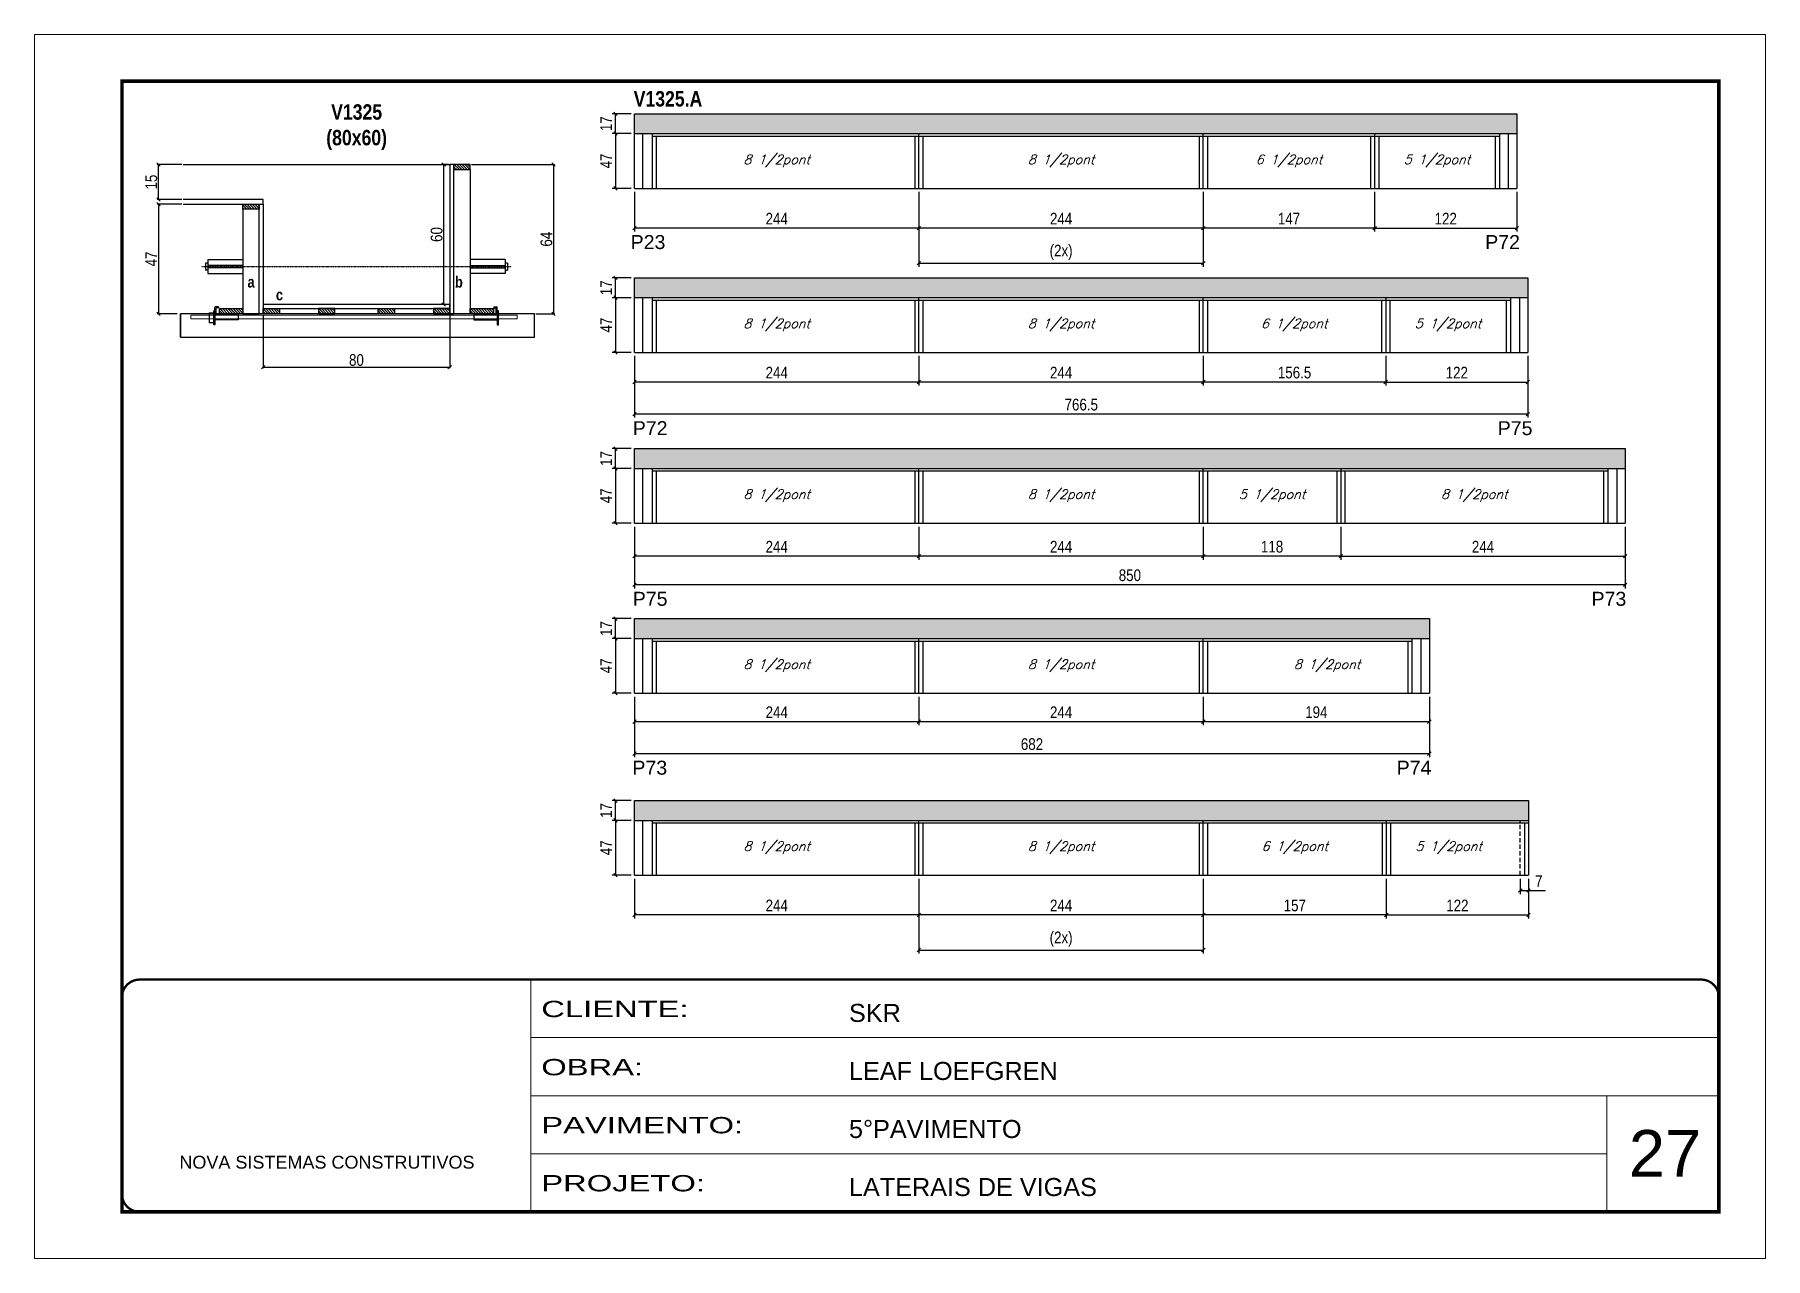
# Model space of a CAD drawing. Extents: x 3309 to 10384, y -2522 to 14608.
# Drawn here: x 6493 to 7978, y 6666 to 7716 of the extents above; entities that cross this region are included whole.
import ezdxf

# ---------------------------------------------------------------- set-up
doc = ezdxf.new("R2010")
doc.units = 0
for name, pattern in [('CONTINUO', [0]), ('DASHED', [0.75, 0.5, -0.25]), ('HIDDEN', [0.375, 0.25, -0.125])]:
    doc.linetypes.add(name, pattern=pattern)
for name, color, linetype in [('5', 5, 'Continuous'), ('barrote', 251, 'Continuous'), ('COTA', 241, 'Continuous'), ('detalhes', 4, 'Continuous'), ('NOMENCLATURA', 7, 'Continuous'), ('Painéis', 200, 'Continuous'), ('presilha', 1, 'Continuous'), ('SARR_2.2x10', 60, 'Continuous'), ('SARR_2.2x7', 40, 'Continuous'), ('SARR_3.5x7', 81, 'Continuous'), ('TENSOR', 3, 'Continuous'), ('texto', 7, 'Continuous')]:
    doc.layers.add(name, color=color, linetype=linetype)
for name, color, linetype, lineweight in [('CARIMBO', 255, 'Continuous', 9), ('CONCRETO', 251, 'Continuous', 25), ('Folhas', 255, 'Continuous', 9), ('SARRAFO DE PRESSAO', 251, 'DASHED', 9), ('SCO-___-LAJ', 2, 'Continuous', 0)]:
    doc.layers.add(name, color=color, linetype=linetype, lineweight=lineweight)
doc.styles.add('ARIAL', font='arial.ttf')
doc.styles.add('COTA TECNICA', font='techl___.ttf', dxfattribs={"height": 10})
doc.styles.add('COTA TECNICA 2X', font='techl___.ttf', dxfattribs={"height": 10})
doc.styles.add('Romans', font='romans.shx')
doc.styles.get("Standard").update_dxf_attribs({"font": 'arial.ttf'})
doc.styles.add('TECNICA', font='techb___.ttf', dxfattribs={"height": 10})
doc.styles.add('Tecnologia', font='')
doc.styles.get('Tecnologia').set_extended_font_data('Forgotten Futurist')
doc.dimstyles.new('PAINEL', dxfattribs={"dimtxt": 10, "dimasz": 3, "dimexe": 3, "dimexo": 3, "dimgap": 3, "dimtad": 1, "dimdec": 1, "dimzin": 12, "dimdsep": 46, "dimtxsty": 'COTA TECNICA', "dimblk1": 'OBLIQUE', "dimblk2": 'OBLIQUE', "dimsah": 1, "dimcen": 0.9, "dimclrd": 4, "dimclre": 4, "dimclrt": 240, "dimadec": 1, "dimazin": 3, "dimtfac": 1, "dimtdec": 1, "dimtmove": 0, "dimatfit": 3, "dimfxl": 1, "dimtolj": 1, "dimtzin": 12, "dimarcsym": 0})
doc.dimstyles.new('SECAO', dxfattribs={"dimscale": 0.333333, "dimtxt": 5, "dimasz": 9, "dimexe": 3, "dimexo": 3, "dimgap": 3, "dimtad": 1, "dimdec": 1, "dimlfac": 0.5, "dimzin": 12, "dimdsep": 46, "dimtxsty": 'COTA TECNICA 2X', "dimblk1": 'OBLIQUE', "dimblk2": 'OBLIQUE', "dimsah": 1, "dimcen": 0.9, "dimclrd": 4, "dimclre": 4, "dimclrt": 240, "dimadec": 1, "dimazin": 3, "dimtfac": 1, "dimtdec": 1, "dimtmove": 0, "dimatfit": 3, "dimfxl": 1, "dimtolj": 1, "dimtzin": 12, "dimarcsym": 0})

msp = doc.modelspace()

# ---------------------------------------------------------------- texts
at = {"layer": '5', "linetype": 'Continuous'}
for s, p in [('P23', (7004.27, 7532.43)), ('P72', (7737.46, 7532.43)), ('P72', (7006.08, 7372.74)), ('P75', (7748.22, 7372.74)), ('P75', (7006.08, 7226.32)), ('P73', (7828.71, 7226.32)), ('P73', (7005.77, 7081.43)), ('P74', (7661.52, 7081.43))]:
    msp.add_text(s, height=12, rotation=359.99996, dxfattribs=at).set_placement(p)
at = {"layer": 'CARIMBO', "style": 'ARIAL'}
msp.add_text('27', height=40, dxfattribs=at).set_placement((7860.73, 6736.55))
at = {"layer": 'detalhes', "style": 'TECNICA'}
for s, p in [('a', (6675.54, 7499.39)), ('b', (6853.51, 7499.38)), ('c', (6699.9, 7488.42))]:
    msp.add_text(s, height=9.6, dxfattribs=at).set_placement(p)
at = {"layer": 'NOMENCLATURA', "style": 'TECNICA'}
msp.add_text('V1325.A', height=13.2, dxfattribs=at).set_placement((7006.89, 7654.73))
at = {"layer": 'NOMENCLATURA', "insert": (6769.16, 7656.64), "char_height": 13.2, "attachment_point": 2, "style": 'TECNICA'}
msp.add_mtext_dynamic_manual_height_columns('V1325\\P(80x60)', width=300.2766, gutter_width=1, heights=[0], dxfattribs=at)
at = {"layer": 'texto', "color": 2, "char_height": 8, "attachment_point": 5, "style": 'Romans'}
for s, insert in [('{\\Q19;\\C256;8 1/2pont}', (7129.6, 7608.05)), ('{\\Q19;\\C256;8 1/2pont}', (7373.6, 7608.05)), ('{\\Q19;\\C256;6 1/2pont}', (7569.1, 7608.05)), ('{\\Q19;\\C256;5 1/2pont}', (7696.1, 7608.05)), ('{\\Q19;\\C256;8 1/2pont}', (7129.6, 7467.27)), ('{\\Q19;\\C256;8 1/2pont}', (7373.6, 7467.27)), ('{\\Q19;\\C256;6 1/2pont}', (7573.6, 7467.27)), ('{\\Q19;\\C256;5 1/2pont}', (7705.6, 7467.27)), ('{\\Q19;\\C256;8 1/2pont}', (7129.6, 7320.76)), ('{\\Q19;\\C256;8 1/2pont}', (7373.6, 7320.76)), ('{\\Q19;\\C256;5 1/2pont}', (7554.6, 7320.76)), ('{\\Q19;\\C256;8 1/2pont}', (7728.1, 7320.76)), ('{\\Q19;\\C256;8 1/2pont}', (7129.6, 7174.87)), ('{\\Q19;\\C256;8 1/2pont}', (7373.6, 7174.87)), ('{\\Q19;\\C256;8 1/2pont}', (7601.85, 7174.87)), ('{\\Q19;\\C256;8 1/2pont}', (7129.6, 7018.75)), ('{\\Q19;\\C256;8 1/2pont}', (7373.6, 7018.75)), ('{\\Q19;\\C256;6 1/2pont}', (7574.1, 7018.75)), ('{\\Q19;\\C256;5 1/2pont}', (7706.1, 7018.75))]:
    msp.add_mtext(s, dxfattribs=dict(at, insert=insert))

# ---------------------------------------------------------------- blocks, each defined once
blk = doc.blocks.new('9999999999')
at = {"color": 30, "linetype": 'CONTINUO'}
for p, q in [((98564.6, 34230.2), (98564.6, 34429.4)), ((98564.6, 34379.6), (99584, 34379.6)), ((98564.6, 34329.8), (99488, 34329.8)), ((99584, 34329.8), (99488, 34329.8)), ((99488, 34329.8), (99488, 34230.2)), ((98564.6, 34280), (99488, 34280))]:
    blk.add_line(p, q, dxfattribs=at)
at = {"color": 30, "linetype": 'CONTINUO', "const_width": 2}
blk.add_lwpolyline([(99584, 34230.2), (99584, 34414.4, 0.414214), (99569, 34429.4), (98229, 34429.4, 0.414214), (98214, 34414.4), (98214, 34245.2, 0.414214), (98229, 34230.2), (99584, 34230.2)], format="xyb", dxfattribs=at)
at = {"layer": 'Folhas'}
blk.add_lwpolyline([(98139, 34190.2), (99624, 34190.2), (99624, 35240.2), (98139, 35240.2)], close=True, dxfattribs=at)
at = {"layer": 'Folhas', "color": 30, "const_width": 3}
blk.add_lwpolyline([(98214, 34230.2), (99584, 34230.2), (99584, 35200.2), (98214, 35200.2)], close=True, dxfattribs=at)
at = {"color": 7, "linetype": 'Continuous', "ltscale": 5, "style": 'ARIAL'}
for s, height, p in [('SKR', 15.48, (98837.7, 34393.1)), ('LEAF LOEFGREN', 15.483, (98837.7, 34343.3)), ('5°PAVIMENTO', 15.483, (98837.7, 34293.5)), ('NOVA SISTEMAS CONSTRUTIVOS', 11.059, (98263.2, 34267.2)), ('LATERAIS DE VIGAS', 15.483, (98837.7, 34243.7))]:
    blk.add_text(s, height=height, dxfattribs=at).set_placement(p)
at = {"layer": 'Folhas', "color": 7, "style": 'Tecnologia', "width": 1.5}
for s, p in [('CLIENTE:', (98573.7, 34397.2)), ('OBRA:', (98573.7, 34347.3)), ('PAVIMENTO:', (98573.7, 34297.5)), ('PROJETO:', (98573.7, 34247.7))]:
    blk.add_text(s, height=14, dxfattribs=at).set_placement(p)
blk = doc.blocks.new('PRESILHA METÁLICA 1')
at = {"layer": 'presilha'}
for p, q in [((0, 13), (6, 13)), ((0, 13), (0, 0)), ((6, 0), (0, 0)), ((6, 15.5), (7.5, 15.5)), ((6, -2.5), (6, 15.5)), ((6, 13), (6, 0)), ((7.5, 10.6), (7.5, 19.9)), ((7.5, 15.5), (7.5, -2.5)), ((37.5, 4.1), (7.5, 4.1)), ((12, 21), (8.6, 21)), ((9, 11.6), (9, 18.9)), ((12, 19.5), (9.6, 19.5)), ((37.5, 11), (9.6, 11)), ((12, 21), (12, 19.5)), ((37.5, 11), (37.5, 4.1)), ((7.5, -2.5), (6, -2.5))]:
    blk.add_line(p, q, dxfattribs=at)
for centre, radius, start, end in [((8.6, 19.9), 1.14, 90, 180), ((9.6, 18.9), 0.57, 90, 180), ((9.6, 11.6), 0.57, 180, 270)]:
    blk.add_arc(centre, radius, start, end, dxfattribs=at)
blk = doc.blocks.new('PRESILHA METÁLICA 2')
at = {"layer": 'presilha'}
for p, q in [((-5.2, 23.5), (-5.2, 22)), ((-5.2, 23.5), (-1.9, 23.5)), ((-0.8, 14.6), (-0.8, 22.4)), ((-30.8, 13.5), (-30.8, 6.6)), ((-30.8, 13.5), (-2.8, 13.5)), ((-30.8, 6.6), (-0.8, 6.6)), ((-5.2, 22), (-2.8, 22)), ((-2.2, 14.1), (-2.2, 21.4)), ((0.8, 18), (-0.8, 18)), ((-0.8, 18), (-0.8, 0)), ((-0.8, 0), (0.8, 0)), ((0.8, 0), (0.8, 18))]:
    blk.add_line(p, q, dxfattribs=at)
for centre, radius, start, end in [((-1.9, 22.4), 1.14, 0, 90), ((-2.8, 21.4), 0.57, 0, 90), ((-2.8, 14.1), 0.57, 270, 0)]:
    blk.add_arc(centre, radius, start, end, dxfattribs=at)
blk = doc.blocks.new('_Oblique')
at = {"color": 0, "linetype": 'ByBlock', "lineweight": -2}
blk.add_line((-0.5, -0.5), (0.5, 0.5), dxfattribs=at)
blk = doc.blocks.new('*D742')
at = {"layer": 'COTA', "color": 4, "lineweight": -2, "transparency": 16777216}
for p, q in [((6867.6, 7604.9), (6939.1, 7604.9)), ((6938.1, 7604.9), (6938.1, 7476.9)), ((6922.8, 7476.9), (6939.1, 7476.9))]:
    blk.add_line(p, q, dxfattribs=at)
at = {"layer": 'Defpoints', "color": 0, "transparency": 16777216}
for p in [(6866.6, 7604.9), (6921.8, 7476.9), (6938.1, 7476.9)]:
    blk.add_point(p, dxfattribs=at)
at = {"layer": 'COTA', "color": 4, "lineweight": -2, "transparency": 16777216, "xscale": 3, "yscale": 3, "zscale": 3}
for p, rotation in [((6938.1, 7604.9), 90), ((6938.1, 7476.9), 270)]:
    blk.add_blockref('_Oblique', p, dxfattribs=dict(at, rotation=rotation))
at = {"layer": 'COTA', "color": 240, "transparency": 16777216, "insert": (6932, 7540.9), "char_height": 10, "attachment_point": 5, "rotation": 90, "style": 'COTA TECNICA 2X'}
blk.add_mtext('\\A1;64', dxfattribs=at)
blk = doc.blocks.new('*D743')
at = {"layer": 'COTA', "color": 4, "lineweight": -2, "transparency": 16777216}
for p, q in [((6619.3, 7570.9), (6598.1, 7570.9)), ((6599.1, 7570.9), (6599.1, 7476.9)), ((6615.2, 7476.9), (6598.1, 7476.9))]:
    blk.add_line(p, q, dxfattribs=at)
at = {"layer": 'Defpoints', "color": 0, "transparency": 16777216}
for p in [(6620.3, 7570.9), (6599.1, 7476.9), (6616.2, 7476.9)]:
    blk.add_point(p, dxfattribs=at)
at = {"layer": 'COTA', "color": 4, "lineweight": -2, "transparency": 16777216, "xscale": 3, "yscale": 3, "zscale": 3}
for p, rotation in [((6599.1, 7570.9), 90), ((6599.1, 7476.9), 270)]:
    blk.add_blockref('_Oblique', p, dxfattribs=dict(at, rotation=rotation))
at = {"layer": 'COTA', "color": 240, "transparency": 16777216, "insert": (6593, 7523.9), "char_height": 10, "attachment_point": 5, "rotation": 90, "style": 'COTA TECNICA 2X'}
blk.add_mtext('\\A1;47', dxfattribs=at)
blk = doc.blocks.new('*D744')
at = {"layer": 'COTA', "color": 4, "lineweight": -2, "transparency": 16777216}
for p, q in [((6848, 7604.9), (6842.9, 7604.9)), ((6843.9, 7484.9), (6843.9, 7604.9)), ((6848, 7484.9), (6842.9, 7484.9))]:
    blk.add_line(p, q, dxfattribs=at)
at = {"layer": 'Defpoints', "color": 0, "transparency": 16777216}
for p in [(6843.9, 7604.9), (6849, 7604.9), (6849, 7484.9)]:
    blk.add_point(p, dxfattribs=at)
at = {"layer": 'COTA', "color": 4, "lineweight": -2, "transparency": 16777216, "xscale": 3, "yscale": 3, "zscale": 3}
for p, rotation in [((6843.9, 7604.9), 90), ((6843.9, 7484.9), 270)]:
    blk.add_blockref('_Oblique', p, dxfattribs=dict(at, rotation=rotation))
at = {"layer": 'COTA', "color": 240, "transparency": 16777216, "insert": (6837.8, 7544.9), "char_height": 10, "attachment_point": 5, "rotation": 90, "style": 'COTA TECNICA 2X'}
blk.add_mtext('\\A1;60', dxfattribs=at)
blk = doc.blocks.new('*D745')
at = {"layer": 'COTA', "color": 4, "lineweight": -2, "transparency": 16777216}
for p, q in [((6619.3, 7604.9), (6598.1, 7604.9)), ((6599.1, 7574.9), (6599.1, 7604.9)), ((6619.3, 7574.9), (6598.1, 7574.9))]:
    blk.add_line(p, q, dxfattribs=at)
at = {"layer": 'Defpoints', "color": 0, "transparency": 16777216}
for p in [(6599.1, 7604.9), (6620.3, 7604.9), (6620.3, 7574.9)]:
    blk.add_point(p, dxfattribs=at)
at = {"layer": 'COTA', "color": 4, "lineweight": -2, "transparency": 16777216, "xscale": 3, "yscale": 3, "zscale": 3}
for p, rotation in [((6599.1, 7604.9), 90), ((6599.1, 7574.9), 270)]:
    blk.add_blockref('_Oblique', p, dxfattribs=dict(at, rotation=rotation))
at = {"layer": 'COTA', "color": 240, "transparency": 16777216, "insert": (6593, 7589.9), "char_height": 10, "attachment_point": 5, "rotation": 90, "style": 'COTA TECNICA 2X'}
blk.add_mtext('\\A1;15', dxfattribs=at)
blk = doc.blocks.new('*D746')
at = {"layer": 'COTA', "color": 4, "lineweight": -2, "transparency": 16777216}
for p, q in [((6689, 7475.9), (6689, 7430.1)), ((6849, 7475.9), (6849, 7430.1)), ((6689, 7431.1), (6849, 7431.1))]:
    blk.add_line(p, q, dxfattribs=at)
at = {"layer": 'Defpoints', "color": 0, "transparency": 16777216}
for p in [(6689, 7476.9), (6849, 7476.9), (6849, 7431.1)]:
    blk.add_point(p, dxfattribs=at)
at = {"layer": 'COTA', "color": 4, "lineweight": -2, "transparency": 16777216, "xscale": 3, "yscale": 3, "zscale": 3, "rotation": 180}
blk.add_blockref('_Oblique', (6689, 7431.1), dxfattribs=at)
at = {"layer": 'COTA', "color": 4, "lineweight": -2, "transparency": 16777216, "xscale": 3, "yscale": 3, "zscale": 3}
blk.add_blockref('_Oblique', (6849, 7431.1), dxfattribs=at)
at = {"layer": 'COTA', "color": 240, "transparency": 16777216, "insert": (6769, 7437.2), "char_height": 10, "attachment_point": 5, "style": 'COTA TECNICA 2X'}
blk.add_mtext('\\A1;80', dxfattribs=at)
blk = doc.blocks.new('*D747')
at = {"layer": 'COTA', "color": 4, "lineweight": -2, "transparency": 16777216}
for p, q in [((7495.6, 7581.5), (7495.6, 7547.4)), ((7642.6, 7581.5), (7642.6, 7547.4)), ((7642.6, 7550.4), (7495.6, 7550.4))]:
    blk.add_line(p, q, dxfattribs=at)
at = {"layer": 'Defpoints', "color": 0, "transparency": 16777216}
for p in [(7495.6, 7584.5), (7642.6, 7584.5), (7495.6, 7550.4)]:
    blk.add_point(p, dxfattribs=at)
at = {"layer": 'COTA', "color": 4, "lineweight": -2, "transparency": 16777216, "xscale": 3, "yscale": 3, "zscale": 3, "rotation": 180}
blk.add_blockref('_Oblique', (7495.6, 7550.4), dxfattribs=at)
at = {"layer": 'COTA', "color": 4, "lineweight": -2, "transparency": 16777216, "xscale": 3, "yscale": 3, "zscale": 3}
blk.add_blockref('_Oblique', (7642.6, 7550.4), dxfattribs=at)
at = {"layer": 'COTA', "color": 240, "transparency": 16777216, "insert": (7569.1, 7558.5), "char_height": 10, "attachment_point": 5, "style": 'COTA TECNICA'}
blk.add_mtext('\\A1;147', dxfattribs=at)
blk = doc.blocks.new('*D749')
at = {"layer": 'COTA', "color": 4, "lineweight": -2, "transparency": 16777216}
for p, q in [((7007.6, 7581.5), (7007.6, 7547.4)), ((7251.6, 7581.5), (7251.6, 7547.4)), ((7251.6, 7550.4), (7007.6, 7550.4))]:
    blk.add_line(p, q, dxfattribs=at)
at = {"layer": 'Defpoints', "color": 0, "transparency": 16777216}
for p in [(7007.6, 7584.5), (7251.6, 7584.5), (7007.6, 7550.4)]:
    blk.add_point(p, dxfattribs=at)
at = {"layer": 'COTA', "color": 4, "lineweight": -2, "transparency": 16777216, "xscale": 3, "yscale": 3, "zscale": 3, "rotation": 180}
blk.add_blockref('_Oblique', (7007.6, 7550.4), dxfattribs=at)
at = {"layer": 'COTA', "color": 4, "lineweight": -2, "transparency": 16777216, "xscale": 3, "yscale": 3, "zscale": 3}
blk.add_blockref('_Oblique', (7251.6, 7550.4), dxfattribs=at)
at = {"layer": 'COTA', "color": 240, "transparency": 16777216, "insert": (7129.6, 7558.5), "char_height": 10, "attachment_point": 5, "style": 'COTA TECNICA'}
blk.add_mtext('\\A1;244', dxfattribs=at)
blk = doc.blocks.new('*D750')
at = {"layer": 'COTA', "color": 4, "lineweight": -2, "transparency": 16777216}
for p, q in [((7251.6, 7581.5), (7251.6, 7547.4)), ((7495.6, 7581.5), (7495.6, 7547.4)), ((7495.6, 7550.4), (7251.6, 7550.4))]:
    blk.add_line(p, q, dxfattribs=at)
at = {"layer": 'Defpoints', "color": 0, "transparency": 16777216}
for p in [(7251.6, 7584.5), (7495.6, 7584.5), (7251.6, 7550.4)]:
    blk.add_point(p, dxfattribs=at)
at = {"layer": 'COTA', "color": 4, "lineweight": -2, "transparency": 16777216, "xscale": 3, "yscale": 3, "zscale": 3, "rotation": 180}
blk.add_blockref('_Oblique', (7251.6, 7550.4), dxfattribs=at)
at = {"layer": 'COTA', "color": 4, "lineweight": -2, "transparency": 16777216, "xscale": 3, "yscale": 3, "zscale": 3}
blk.add_blockref('_Oblique', (7495.6, 7550.4), dxfattribs=at)
at = {"layer": 'COTA', "color": 240, "transparency": 16777216, "insert": (7373.6, 7558.5), "char_height": 10, "attachment_point": 5, "style": 'COTA TECNICA'}
blk.add_mtext('\\A1;244', dxfattribs=at)
blk = doc.blocks.new('*D748')
at = {"layer": 'COTA', "color": 4, "lineweight": -2, "transparency": 16777216}
for p, q in [((7251.6, 7581.5), (7251.6, 7517.3)), ((7495.6, 7581.5), (7495.6, 7517.3)), ((7251.6, 7520.3), (7495.6, 7520.3))]:
    blk.add_line(p, q, dxfattribs=at)
at = {"layer": 'Defpoints', "color": 0, "transparency": 16777216}
for p in [(7251.6, 7584.5), (7495.6, 7584.5), (7495.6, 7520.3)]:
    blk.add_point(p, dxfattribs=at)
at = {"layer": 'COTA', "color": 4, "lineweight": -2, "transparency": 16777216, "xscale": 3, "yscale": 3, "zscale": 3, "rotation": 180}
blk.add_blockref('_Oblique', (7251.6, 7520.3), dxfattribs=at)
at = {"layer": 'COTA', "color": 4, "lineweight": -2, "transparency": 16777216, "xscale": 3, "yscale": 3, "zscale": 3}
blk.add_blockref('_Oblique', (7495.6, 7520.3), dxfattribs=at)
at = {"layer": 'COTA', "color": 240, "transparency": 16777216, "insert": (7373.6, 7529.6), "char_height": 10, "attachment_point": 5, "style": 'COTA TECNICA'}
blk.add_mtext('\\A1;(2x)', dxfattribs=at)
blk = doc.blocks.new('*D751')
at = {"layer": 'COTA', "color": 4, "lineweight": -2, "transparency": 16777216}
for p, q in [((7004.6, 7631.5), (6988.3, 7631.5)), ((6991.3, 7631.5), (6991.3, 7584.5)), ((7004.6, 7584.5), (6988.3, 7584.5))]:
    blk.add_line(p, q, dxfattribs=at)
at = {"layer": 'Defpoints', "color": 0, "transparency": 16777216}
for p in [(7007.6, 7631.5), (6991.3, 7584.5), (7007.6, 7584.5)]:
    blk.add_point(p, dxfattribs=at)
at = {"layer": 'COTA', "color": 4, "lineweight": -2, "transparency": 16777216, "xscale": 3, "yscale": 3, "zscale": 3}
for p, rotation in [((6991.3, 7631.5), 90), ((6991.3, 7584.5), 270)]:
    blk.add_blockref('_Oblique', p, dxfattribs=dict(at, rotation=rotation))
at = {"layer": 'COTA', "color": 240, "transparency": 16777216, "insert": (6983.2, 7608), "char_height": 10, "attachment_point": 5, "rotation": 90, "style": 'COTA TECNICA'}
blk.add_mtext('\\A1;47', dxfattribs=at)
blk = doc.blocks.new('*D752')
at = {"layer": 'COTA', "color": 4, "lineweight": -2, "transparency": 16777216}
for p, q in [((7004.6, 7648.5), (6988.3, 7648.5)), ((6991.3, 7631.5), (6991.3, 7648.5)), ((7004.6, 7631.5), (6988.3, 7631.5))]:
    blk.add_line(p, q, dxfattribs=at)
at = {"layer": 'Defpoints', "color": 0, "transparency": 16777216}
for p in [(6991.3, 7648.5), (7007.6, 7648.5), (7007.6, 7631.5)]:
    blk.add_point(p, dxfattribs=at)
at = {"layer": 'COTA', "color": 4, "lineweight": -2, "transparency": 16777216, "xscale": 3, "yscale": 3, "zscale": 3}
for p, rotation in [((6991.3, 7648.5), 90), ((6991.3, 7631.5), 270)]:
    blk.add_blockref('_Oblique', p, dxfattribs=dict(at, rotation=rotation))
at = {"layer": 'COTA', "color": 240, "transparency": 16777216, "insert": (6983.2, 7640), "char_height": 10, "attachment_point": 5, "rotation": 90, "style": 'COTA TECNICA'}
blk.add_mtext('\\A1;17', dxfattribs=at)
blk = doc.blocks.new('*D753')
at = {"layer": 'COTA', "color": 4, "lineweight": -2, "transparency": 16777216}
for p, q in [((7642.6, 7581.5), (7642.6, 7547.4)), ((7764.6, 7581.5), (7764.6, 7547.4)), ((7642.6, 7550.4), (7764.6, 7550.4))]:
    blk.add_line(p, q, dxfattribs=at)
at = {"layer": 'Defpoints', "color": 0, "transparency": 16777216}
for p in [(7642.6, 7584.5), (7764.6, 7584.5), (7764.6, 7550.4)]:
    blk.add_point(p, dxfattribs=at)
at = {"layer": 'COTA', "color": 4, "lineweight": -2, "transparency": 16777216, "xscale": 3, "yscale": 3, "zscale": 3, "rotation": 180}
blk.add_blockref('_Oblique', (7642.6, 7550.4), dxfattribs=at)
at = {"layer": 'COTA', "color": 4, "lineweight": -2, "transparency": 16777216, "xscale": 3, "yscale": 3, "zscale": 3}
blk.add_blockref('_Oblique', (7764.6, 7550.4), dxfattribs=at)
at = {"layer": 'COTA', "color": 240, "transparency": 16777216, "insert": (7703.6, 7558.5), "char_height": 10, "attachment_point": 5, "style": 'COTA TECNICA'}
blk.add_mtext('\\A1;122', dxfattribs=at)
blk = doc.blocks.new('*D754')
at = {"layer": 'COTA', "color": 4, "lineweight": -2, "transparency": 16777216}
for p, q in [((7495.6, 7440.7), (7495.6, 7415.3)), ((7652.1, 7440.7), (7652.1, 7415.3)), ((7652.1, 7418.3), (7495.6, 7418.3))]:
    blk.add_line(p, q, dxfattribs=at)
at = {"layer": 'Defpoints', "color": 0, "transparency": 16777216}
for p in [(7495.6, 7443.7), (7652.1, 7443.7), (7495.6, 7418.3)]:
    blk.add_point(p, dxfattribs=at)
at = {"layer": 'COTA', "color": 4, "lineweight": -2, "transparency": 16777216, "xscale": 3, "yscale": 3, "zscale": 3, "rotation": 180}
blk.add_blockref('_Oblique', (7495.6, 7418.3), dxfattribs=at)
at = {"layer": 'COTA', "color": 4, "lineweight": -2, "transparency": 16777216, "xscale": 3, "yscale": 3, "zscale": 3}
blk.add_blockref('_Oblique', (7652.1, 7418.3), dxfattribs=at)
at = {"layer": 'COTA', "color": 240, "transparency": 16777216, "insert": (7573.9, 7426.4), "char_height": 10, "attachment_point": 5, "style": 'COTA TECNICA'}
blk.add_mtext('\\A1;156.5', dxfattribs=at)
blk = doc.blocks.new('*D758')
at = {"layer": 'COTA', "color": 4, "lineweight": -2, "transparency": 16777216}
for p, q in [((7007.6, 7440.7), (7007.6, 7415.3)), ((7251.6, 7440.7), (7251.6, 7415.3)), ((7251.6, 7418.3), (7007.6, 7418.3))]:
    blk.add_line(p, q, dxfattribs=at)
at = {"layer": 'Defpoints', "color": 0, "transparency": 16777216}
for p in [(7007.6, 7443.7), (7251.6, 7443.7), (7007.6, 7418.3)]:
    blk.add_point(p, dxfattribs=at)
at = {"layer": 'COTA', "color": 4, "lineweight": -2, "transparency": 16777216, "xscale": 3, "yscale": 3, "zscale": 3, "rotation": 180}
blk.add_blockref('_Oblique', (7007.6, 7418.3), dxfattribs=at)
at = {"layer": 'COTA', "color": 4, "lineweight": -2, "transparency": 16777216, "xscale": 3, "yscale": 3, "zscale": 3}
blk.add_blockref('_Oblique', (7251.6, 7418.3), dxfattribs=at)
at = {"layer": 'COTA', "color": 240, "transparency": 16777216, "insert": (7129.6, 7426.4), "char_height": 10, "attachment_point": 5, "style": 'COTA TECNICA'}
blk.add_mtext('\\A1;244', dxfattribs=at)
blk = doc.blocks.new('*D759')
at = {"layer": 'COTA', "color": 4, "lineweight": -2, "transparency": 16777216}
for p, q in [((7251.6, 7440.7), (7251.6, 7415.3)), ((7495.6, 7440.7), (7495.6, 7415.3)), ((7495.6, 7418.3), (7251.6, 7418.3))]:
    blk.add_line(p, q, dxfattribs=at)
at = {"layer": 'Defpoints', "color": 0, "transparency": 16777216}
for p in [(7251.6, 7443.7), (7495.6, 7443.7), (7251.6, 7418.3)]:
    blk.add_point(p, dxfattribs=at)
at = {"layer": 'COTA', "color": 4, "lineweight": -2, "transparency": 16777216, "xscale": 3, "yscale": 3, "zscale": 3, "rotation": 180}
blk.add_blockref('_Oblique', (7251.6, 7418.3), dxfattribs=at)
at = {"layer": 'COTA', "color": 4, "lineweight": -2, "transparency": 16777216, "xscale": 3, "yscale": 3, "zscale": 3}
blk.add_blockref('_Oblique', (7495.6, 7418.3), dxfattribs=at)
at = {"layer": 'COTA', "color": 240, "transparency": 16777216, "insert": (7373.6, 7426.4), "char_height": 10, "attachment_point": 5, "style": 'COTA TECNICA'}
blk.add_mtext('\\A1;244', dxfattribs=at)
blk = doc.blocks.new('*D755')
at = {"layer": 'COTA', "color": 4, "lineweight": -2, "transparency": 16777216}
for p, q in [((7004.6, 7490.7), (6988.3, 7490.7)), ((6991.3, 7490.7), (6991.3, 7443.7)), ((7004.6, 7443.7), (6988.3, 7443.7))]:
    blk.add_line(p, q, dxfattribs=at)
at = {"layer": 'Defpoints', "color": 0, "transparency": 16777216}
for p in [(7007.6, 7490.7), (6991.3, 7443.7), (7007.6, 7443.7)]:
    blk.add_point(p, dxfattribs=at)
at = {"layer": 'COTA', "color": 4, "lineweight": -2, "transparency": 16777216, "xscale": 3, "yscale": 3, "zscale": 3}
for p, rotation in [((6991.3, 7490.7), 90), ((6991.3, 7443.7), 270)]:
    blk.add_blockref('_Oblique', p, dxfattribs=dict(at, rotation=rotation))
at = {"layer": 'COTA', "color": 240, "transparency": 16777216, "insert": (6983.2, 7467.2), "char_height": 10, "attachment_point": 5, "rotation": 90, "style": 'COTA TECNICA'}
blk.add_mtext('\\A1;47', dxfattribs=at)
blk = doc.blocks.new('*D756')
at = {"layer": 'COTA', "color": 4, "lineweight": -2, "transparency": 16777216}
for p, q in [((7004.6, 7507.7), (6988.3, 7507.7)), ((6991.3, 7490.7), (6991.3, 7507.7)), ((7004.6, 7490.7), (6988.3, 7490.7))]:
    blk.add_line(p, q, dxfattribs=at)
at = {"layer": 'Defpoints', "color": 0, "transparency": 16777216}
for p in [(6991.3, 7507.7), (7007.6, 7507.7), (7007.6, 7490.7)]:
    blk.add_point(p, dxfattribs=at)
at = {"layer": 'COTA', "color": 4, "lineweight": -2, "transparency": 16777216, "xscale": 3, "yscale": 3, "zscale": 3}
for p, rotation in [((6991.3, 7507.7), 90), ((6991.3, 7490.7), 270)]:
    blk.add_blockref('_Oblique', p, dxfattribs=dict(at, rotation=rotation))
at = {"layer": 'COTA', "color": 240, "transparency": 16777216, "insert": (6983.2, 7499.2), "char_height": 10, "attachment_point": 5, "rotation": 90, "style": 'COTA TECNICA'}
blk.add_mtext('\\A1;17', dxfattribs=at)
blk = doc.blocks.new('*D757')
at = {"layer": 'COTA', "color": 4, "lineweight": -2, "transparency": 16777216}
for p, q in [((7652.1, 7440.7), (7652.1, 7415.3)), ((7774.1, 7440.7), (7774.1, 7415.3)), ((7652.1, 7418.3), (7774.1, 7418.3))]:
    blk.add_line(p, q, dxfattribs=at)
at = {"layer": 'Defpoints', "color": 0, "transparency": 16777216}
for p in [(7652.1, 7443.7), (7774.1, 7443.7), (7774.1, 7418.3)]:
    blk.add_point(p, dxfattribs=at)
at = {"layer": 'COTA', "color": 4, "lineweight": -2, "transparency": 16777216, "xscale": 3, "yscale": 3, "zscale": 3, "rotation": 180}
blk.add_blockref('_Oblique', (7652.1, 7418.3), dxfattribs=at)
at = {"layer": 'COTA', "color": 4, "lineweight": -2, "transparency": 16777216, "xscale": 3, "yscale": 3, "zscale": 3}
blk.add_blockref('_Oblique', (7774.1, 7418.3), dxfattribs=at)
at = {"layer": 'COTA', "color": 240, "transparency": 16777216, "insert": (7713.1, 7426.4), "char_height": 10, "attachment_point": 5, "style": 'COTA TECNICA'}
blk.add_mtext('\\A1;122', dxfattribs=at)
blk = doc.blocks.new('*D760')
at = {"layer": 'COTA', "color": 4, "lineweight": -2, "transparency": 16777216}
for p, q in [((7007.6, 7440.7), (7007.6, 7387.8)), ((7774.1, 7440.7), (7774.1, 7387.8)), ((7774.1, 7390.8), (7007.6, 7390.8))]:
    blk.add_line(p, q, dxfattribs=at)
at = {"layer": 'Defpoints', "color": 0, "transparency": 16777216}
for p in [(7007.6, 7443.7), (7774.1, 7443.7), (7007.6, 7390.8)]:
    blk.add_point(p, dxfattribs=at)
at = {"layer": 'COTA', "color": 4, "lineweight": -2, "transparency": 16777216, "xscale": 3, "yscale": 3, "zscale": 3, "rotation": 180}
blk.add_blockref('_Oblique', (7007.6, 7390.8), dxfattribs=at)
at = {"layer": 'COTA', "color": 4, "lineweight": -2, "transparency": 16777216, "xscale": 3, "yscale": 3, "zscale": 3}
blk.add_blockref('_Oblique', (7774.1, 7390.8), dxfattribs=at)
at = {"layer": 'COTA', "color": 240, "transparency": 16777216, "insert": (7390.9, 7398.9), "char_height": 10, "attachment_point": 5, "style": 'COTA TECNICA'}
blk.add_mtext('\\A1;766.5', dxfattribs=at)
blk = doc.blocks.new('*D761')
at = {"layer": 'COTA', "color": 4, "lineweight": -2, "transparency": 16777216}
for p, q in [((7495.6, 7294.2), (7495.6, 7265.9)), ((7613.6, 7294.2), (7613.6, 7265.9)), ((7613.6, 7268.9), (7495.6, 7268.9))]:
    blk.add_line(p, q, dxfattribs=at)
at = {"layer": 'Defpoints', "color": 0, "transparency": 16777216}
for p in [(7495.6, 7297.2), (7613.6, 7297.2), (7495.6, 7268.9)]:
    blk.add_point(p, dxfattribs=at)
at = {"layer": 'COTA', "color": 4, "lineweight": -2, "transparency": 16777216, "xscale": 3, "yscale": 3, "zscale": 3, "rotation": 180}
blk.add_blockref('_Oblique', (7495.6, 7268.9), dxfattribs=at)
at = {"layer": 'COTA', "color": 4, "lineweight": -2, "transparency": 16777216, "xscale": 3, "yscale": 3, "zscale": 3}
blk.add_blockref('_Oblique', (7613.6, 7268.9), dxfattribs=at)
at = {"layer": 'COTA', "color": 240, "transparency": 16777216, "insert": (7554.6, 7277), "char_height": 10, "attachment_point": 5, "style": 'COTA TECNICA'}
blk.add_mtext('\\A1;118', dxfattribs=at)
blk = doc.blocks.new('*D762')
at = {"layer": 'COTA', "color": 4, "lineweight": -2, "transparency": 16777216}
for p, q in [((7007.6, 7294.2), (7007.6, 7265.9)), ((7251.6, 7294.2), (7251.6, 7265.9)), ((7251.6, 7268.9), (7007.6, 7268.9))]:
    blk.add_line(p, q, dxfattribs=at)
at = {"layer": 'Defpoints', "color": 0, "transparency": 16777216}
for p in [(7007.6, 7297.2), (7251.6, 7297.2), (7007.6, 7268.9)]:
    blk.add_point(p, dxfattribs=at)
at = {"layer": 'COTA', "color": 4, "lineweight": -2, "transparency": 16777216, "xscale": 3, "yscale": 3, "zscale": 3, "rotation": 180}
blk.add_blockref('_Oblique', (7007.6, 7268.9), dxfattribs=at)
at = {"layer": 'COTA', "color": 4, "lineweight": -2, "transparency": 16777216, "xscale": 3, "yscale": 3, "zscale": 3}
blk.add_blockref('_Oblique', (7251.6, 7268.9), dxfattribs=at)
at = {"layer": 'COTA', "color": 240, "transparency": 16777216, "insert": (7129.6, 7277), "char_height": 10, "attachment_point": 5, "style": 'COTA TECNICA'}
blk.add_mtext('\\A1;244', dxfattribs=at)
blk = doc.blocks.new('*D763')
at = {"layer": 'COTA', "color": 4, "lineweight": -2, "transparency": 16777216}
for p, q in [((7251.6, 7294.2), (7251.6, 7265.9)), ((7495.6, 7294.2), (7495.6, 7265.9)), ((7495.6, 7268.9), (7251.6, 7268.9))]:
    blk.add_line(p, q, dxfattribs=at)
at = {"layer": 'Defpoints', "color": 0, "transparency": 16777216}
for p in [(7251.6, 7297.2), (7495.6, 7297.2), (7251.6, 7268.9)]:
    blk.add_point(p, dxfattribs=at)
at = {"layer": 'COTA', "color": 4, "lineweight": -2, "transparency": 16777216, "xscale": 3, "yscale": 3, "zscale": 3, "rotation": 180}
blk.add_blockref('_Oblique', (7251.6, 7268.9), dxfattribs=at)
at = {"layer": 'COTA', "color": 4, "lineweight": -2, "transparency": 16777216, "xscale": 3, "yscale": 3, "zscale": 3}
blk.add_blockref('_Oblique', (7495.6, 7268.9), dxfattribs=at)
at = {"layer": 'COTA', "color": 240, "transparency": 16777216, "insert": (7373.6, 7277), "char_height": 10, "attachment_point": 5, "style": 'COTA TECNICA'}
blk.add_mtext('\\A1;244', dxfattribs=at)
blk = doc.blocks.new('*D764')
at = {"layer": 'COTA', "color": 4, "lineweight": -2, "transparency": 16777216}
for p, q in [((7004.6, 7344.2), (6988.3, 7344.2)), ((6991.3, 7344.2), (6991.3, 7297.2)), ((7004.6, 7297.2), (6988.3, 7297.2))]:
    blk.add_line(p, q, dxfattribs=at)
at = {"layer": 'Defpoints', "color": 0, "transparency": 16777216}
for p in [(7007.6, 7344.2), (6991.3, 7297.2), (7007.6, 7297.2)]:
    blk.add_point(p, dxfattribs=at)
at = {"layer": 'COTA', "color": 4, "lineweight": -2, "transparency": 16777216, "xscale": 3, "yscale": 3, "zscale": 3}
for p, rotation in [((6991.3, 7344.2), 90), ((6991.3, 7297.2), 270)]:
    blk.add_blockref('_Oblique', p, dxfattribs=dict(at, rotation=rotation))
at = {"layer": 'COTA', "color": 240, "transparency": 16777216, "insert": (6983.2, 7320.7), "char_height": 10, "attachment_point": 5, "rotation": 90, "style": 'COTA TECNICA'}
blk.add_mtext('\\A1;47', dxfattribs=at)
blk = doc.blocks.new('*D765')
at = {"layer": 'COTA', "color": 4, "lineweight": -2, "transparency": 16777216}
for p, q in [((7004.6, 7361.2), (6988.3, 7361.2)), ((6991.3, 7344.2), (6991.3, 7361.2)), ((7004.6, 7344.2), (6988.3, 7344.2))]:
    blk.add_line(p, q, dxfattribs=at)
at = {"layer": 'Defpoints', "color": 0, "transparency": 16777216}
for p in [(6991.3, 7361.2), (7007.6, 7361.2), (7007.6, 7344.2)]:
    blk.add_point(p, dxfattribs=at)
at = {"layer": 'COTA', "color": 4, "lineweight": -2, "transparency": 16777216, "xscale": 3, "yscale": 3, "zscale": 3}
for p, rotation in [((6991.3, 7361.2), 90), ((6991.3, 7344.2), 270)]:
    blk.add_blockref('_Oblique', p, dxfattribs=dict(at, rotation=rotation))
at = {"layer": 'COTA', "color": 240, "transparency": 16777216, "insert": (6983.2, 7352.7), "char_height": 10, "attachment_point": 5, "rotation": 90, "style": 'COTA TECNICA'}
blk.add_mtext('\\A1;17', dxfattribs=at)
blk = doc.blocks.new('*D766')
at = {"layer": 'COTA', "color": 4, "lineweight": -2, "transparency": 16777216}
for p, q in [((7613.6, 7294.2), (7613.6, 7265.9)), ((7857.6, 7294.2), (7857.6, 7265.9)), ((7613.6, 7268.9), (7857.6, 7268.9))]:
    blk.add_line(p, q, dxfattribs=at)
at = {"layer": 'Defpoints', "color": 0, "transparency": 16777216}
for p in [(7613.6, 7297.2), (7857.6, 7297.2), (7857.6, 7268.9)]:
    blk.add_point(p, dxfattribs=at)
at = {"layer": 'COTA', "color": 4, "lineweight": -2, "transparency": 16777216, "xscale": 3, "yscale": 3, "zscale": 3, "rotation": 180}
blk.add_blockref('_Oblique', (7613.6, 7268.9), dxfattribs=at)
at = {"layer": 'COTA', "color": 4, "lineweight": -2, "transparency": 16777216, "xscale": 3, "yscale": 3, "zscale": 3}
blk.add_blockref('_Oblique', (7857.6, 7268.9), dxfattribs=at)
at = {"layer": 'COTA', "color": 240, "transparency": 16777216, "insert": (7735.6, 7277), "char_height": 10, "attachment_point": 5, "style": 'COTA TECNICA'}
blk.add_mtext('\\A1;244', dxfattribs=at)
blk = doc.blocks.new('*D767')
at = {"layer": 'COTA', "color": 4, "lineweight": -2, "transparency": 16777216}
for p, q in [((7007.6, 7294.2), (7007.6, 7241.3)), ((7857.6, 7294.2), (7857.6, 7241.3)), ((7857.6, 7244.3), (7007.6, 7244.3))]:
    blk.add_line(p, q, dxfattribs=at)
at = {"layer": 'Defpoints', "color": 0, "transparency": 16777216}
for p in [(7007.6, 7297.2), (7857.6, 7297.2), (7007.6, 7244.3)]:
    blk.add_point(p, dxfattribs=at)
at = {"layer": 'COTA', "color": 4, "lineweight": -2, "transparency": 16777216, "xscale": 3, "yscale": 3, "zscale": 3, "rotation": 180}
blk.add_blockref('_Oblique', (7007.6, 7244.3), dxfattribs=at)
at = {"layer": 'COTA', "color": 4, "lineweight": -2, "transparency": 16777216, "xscale": 3, "yscale": 3, "zscale": 3}
blk.add_blockref('_Oblique', (7857.6, 7244.3), dxfattribs=at)
at = {"layer": 'COTA', "color": 240, "transparency": 16777216, "insert": (7432.6, 7252.5), "char_height": 10, "attachment_point": 5, "style": 'COTA TECNICA'}
blk.add_mtext('\\A1;850', dxfattribs=at)
blk = doc.blocks.new('*D768')
at = {"layer": 'COTA', "color": 4, "lineweight": -2, "transparency": 16777216}
for p, q in [((7495.6, 7148.3), (7495.6, 7123.9)), ((7689.6, 7148.3), (7689.6, 7123.9)), ((7689.6, 7126.9), (7495.6, 7126.9))]:
    blk.add_line(p, q, dxfattribs=at)
at = {"layer": 'Defpoints', "color": 0, "transparency": 16777216}
for p in [(7495.6, 7151.3), (7689.6, 7151.3), (7495.6, 7126.9)]:
    blk.add_point(p, dxfattribs=at)
at = {"layer": 'COTA', "color": 4, "lineweight": -2, "transparency": 16777216, "xscale": 3, "yscale": 3, "zscale": 3, "rotation": 180}
blk.add_blockref('_Oblique', (7495.6, 7126.9), dxfattribs=at)
at = {"layer": 'COTA', "color": 4, "lineweight": -2, "transparency": 16777216, "xscale": 3, "yscale": 3, "zscale": 3}
blk.add_blockref('_Oblique', (7689.6, 7126.9), dxfattribs=at)
at = {"layer": 'COTA', "color": 240, "transparency": 16777216, "insert": (7592.6, 7135), "char_height": 10, "attachment_point": 5, "style": 'COTA TECNICA'}
blk.add_mtext('\\A1;194', dxfattribs=at)
blk = doc.blocks.new('*D769')
at = {"layer": 'COTA', "color": 4, "lineweight": -2, "transparency": 16777216}
for p, q in [((7007.6, 7148.3), (7007.6, 7123.9)), ((7251.6, 7148.3), (7251.6, 7123.9)), ((7251.6, 7126.9), (7007.6, 7126.9))]:
    blk.add_line(p, q, dxfattribs=at)
at = {"layer": 'Defpoints', "color": 0, "transparency": 16777216}
for p in [(7007.6, 7151.3), (7251.6, 7151.3), (7007.6, 7126.9)]:
    blk.add_point(p, dxfattribs=at)
at = {"layer": 'COTA', "color": 4, "lineweight": -2, "transparency": 16777216, "xscale": 3, "yscale": 3, "zscale": 3, "rotation": 180}
blk.add_blockref('_Oblique', (7007.6, 7126.9), dxfattribs=at)
at = {"layer": 'COTA', "color": 4, "lineweight": -2, "transparency": 16777216, "xscale": 3, "yscale": 3, "zscale": 3}
blk.add_blockref('_Oblique', (7251.6, 7126.9), dxfattribs=at)
at = {"layer": 'COTA', "color": 240, "transparency": 16777216, "insert": (7129.6, 7135), "char_height": 10, "attachment_point": 5, "style": 'COTA TECNICA'}
blk.add_mtext('\\A1;244', dxfattribs=at)
blk = doc.blocks.new('*D770')
at = {"layer": 'COTA', "color": 4, "lineweight": -2, "transparency": 16777216}
for p, q in [((7251.6, 7148.3), (7251.6, 7123.9)), ((7495.6, 7148.3), (7495.6, 7123.9)), ((7495.6, 7126.9), (7251.6, 7126.9))]:
    blk.add_line(p, q, dxfattribs=at)
at = {"layer": 'Defpoints', "color": 0, "transparency": 16777216}
for p in [(7251.6, 7151.3), (7495.6, 7151.3), (7251.6, 7126.9)]:
    blk.add_point(p, dxfattribs=at)
at = {"layer": 'COTA', "color": 4, "lineweight": -2, "transparency": 16777216, "xscale": 3, "yscale": 3, "zscale": 3, "rotation": 180}
blk.add_blockref('_Oblique', (7251.6, 7126.9), dxfattribs=at)
at = {"layer": 'COTA', "color": 4, "lineweight": -2, "transparency": 16777216, "xscale": 3, "yscale": 3, "zscale": 3}
blk.add_blockref('_Oblique', (7495.6, 7126.9), dxfattribs=at)
at = {"layer": 'COTA', "color": 240, "transparency": 16777216, "insert": (7373.6, 7135), "char_height": 10, "attachment_point": 5, "style": 'COTA TECNICA'}
blk.add_mtext('\\A1;244', dxfattribs=at)
blk = doc.blocks.new('*D771')
at = {"layer": 'COTA', "color": 4, "lineweight": -2, "transparency": 16777216}
for p, q in [((7004.6, 7198.3), (6988.3, 7198.3)), ((6991.3, 7198.3), (6991.3, 7151.3)), ((7004.6, 7151.3), (6988.3, 7151.3))]:
    blk.add_line(p, q, dxfattribs=at)
at = {"layer": 'Defpoints', "color": 0, "transparency": 16777216}
for p in [(7007.6, 7198.3), (6991.3, 7151.3), (7007.6, 7151.3)]:
    blk.add_point(p, dxfattribs=at)
at = {"layer": 'COTA', "color": 4, "lineweight": -2, "transparency": 16777216, "xscale": 3, "yscale": 3, "zscale": 3}
for p, rotation in [((6991.3, 7198.3), 90), ((6991.3, 7151.3), 270)]:
    blk.add_blockref('_Oblique', p, dxfattribs=dict(at, rotation=rotation))
at = {"layer": 'COTA', "color": 240, "transparency": 16777216, "insert": (6983.2, 7174.8), "char_height": 10, "attachment_point": 5, "rotation": 90, "style": 'COTA TECNICA'}
blk.add_mtext('\\A1;47', dxfattribs=at)
blk = doc.blocks.new('*D772')
at = {"layer": 'COTA', "color": 4, "lineweight": -2, "transparency": 16777216}
for p, q in [((7004.6, 7215.3), (6988.3, 7215.3)), ((6991.3, 7198.3), (6991.3, 7215.3)), ((7004.6, 7198.3), (6988.3, 7198.3))]:
    blk.add_line(p, q, dxfattribs=at)
at = {"layer": 'Defpoints', "color": 0, "transparency": 16777216}
for p in [(6991.3, 7215.3), (7007.6, 7215.3), (7007.6, 7198.3)]:
    blk.add_point(p, dxfattribs=at)
at = {"layer": 'COTA', "color": 4, "lineweight": -2, "transparency": 16777216, "xscale": 3, "yscale": 3, "zscale": 3}
for p, rotation in [((6991.3, 7215.3), 90), ((6991.3, 7198.3), 270)]:
    blk.add_blockref('_Oblique', p, dxfattribs=dict(at, rotation=rotation))
at = {"layer": 'COTA', "color": 240, "transparency": 16777216, "insert": (6983.2, 7206.8), "char_height": 10, "attachment_point": 5, "rotation": 90, "style": 'COTA TECNICA'}
blk.add_mtext('\\A1;17', dxfattribs=at)
blk = doc.blocks.new('*D773')
at = {"layer": 'COTA', "color": 4, "lineweight": -2, "transparency": 16777216}
for p, q in [((7007.6, 7148.3), (7007.6, 7096.4)), ((7689.6, 7148.3), (7689.6, 7096.4)), ((7689.6, 7099.4), (7007.6, 7099.4))]:
    blk.add_line(p, q, dxfattribs=at)
at = {"layer": 'Defpoints', "color": 0, "transparency": 16777216}
for p in [(7007.6, 7151.3), (7689.6, 7151.3), (7007.6, 7099.4)]:
    blk.add_point(p, dxfattribs=at)
at = {"layer": 'COTA', "color": 4, "lineweight": -2, "transparency": 16777216, "xscale": 3, "yscale": 3, "zscale": 3, "rotation": 180}
blk.add_blockref('_Oblique', (7007.6, 7099.4), dxfattribs=at)
at = {"layer": 'COTA', "color": 4, "lineweight": -2, "transparency": 16777216, "xscale": 3, "yscale": 3, "zscale": 3}
blk.add_blockref('_Oblique', (7689.6, 7099.4), dxfattribs=at)
at = {"layer": 'COTA', "color": 240, "transparency": 16777216, "insert": (7348.6, 7107.6), "char_height": 10, "attachment_point": 5, "style": 'COTA TECNICA'}
blk.add_mtext('\\A1;682', dxfattribs=at)
blk = doc.blocks.new('*D774')
at = {"layer": 'COTA', "color": 4, "lineweight": -2, "transparency": 16777216}
for p, q in [((7495.6, 6992.2), (7495.6, 6958.1)), ((7652.6, 6992.2), (7652.6, 6958.1)), ((7652.6, 6961.1), (7495.6, 6961.1))]:
    blk.add_line(p, q, dxfattribs=at)
at = {"layer": 'Defpoints', "color": 0, "transparency": 16777216}
for p in [(7495.6, 6995.2), (7652.6, 6995.2), (7495.6, 6961.1)]:
    blk.add_point(p, dxfattribs=at)
at = {"layer": 'COTA', "color": 4, "lineweight": -2, "transparency": 16777216, "xscale": 3, "yscale": 3, "zscale": 3, "rotation": 180}
blk.add_blockref('_Oblique', (7495.6, 6961.1), dxfattribs=at)
at = {"layer": 'COTA', "color": 4, "lineweight": -2, "transparency": 16777216, "xscale": 3, "yscale": 3, "zscale": 3}
blk.add_blockref('_Oblique', (7652.6, 6961.1), dxfattribs=at)
at = {"layer": 'COTA', "color": 240, "transparency": 16777216, "insert": (7574.1, 6969.2), "char_height": 10, "attachment_point": 5, "style": 'COTA TECNICA'}
blk.add_mtext('\\A1;157', dxfattribs=at)
blk = doc.blocks.new('*D779')
at = {"layer": 'COTA', "color": 4, "lineweight": -2, "transparency": 16777216}
for p, q in [((7007.6, 6992.2), (7007.6, 6958.1)), ((7251.6, 6992.2), (7251.6, 6958.1)), ((7251.6, 6961.1), (7007.6, 6961.1))]:
    blk.add_line(p, q, dxfattribs=at)
at = {"layer": 'Defpoints', "color": 0, "transparency": 16777216}
for p in [(7007.6, 6995.2), (7251.6, 6995.2), (7007.6, 6961.1)]:
    blk.add_point(p, dxfattribs=at)
at = {"layer": 'COTA', "color": 4, "lineweight": -2, "transparency": 16777216, "xscale": 3, "yscale": 3, "zscale": 3, "rotation": 180}
blk.add_blockref('_Oblique', (7007.6, 6961.1), dxfattribs=at)
at = {"layer": 'COTA', "color": 4, "lineweight": -2, "transparency": 16777216, "xscale": 3, "yscale": 3, "zscale": 3}
blk.add_blockref('_Oblique', (7251.6, 6961.1), dxfattribs=at)
at = {"layer": 'COTA', "color": 240, "transparency": 16777216, "insert": (7129.6, 6969.2), "char_height": 10, "attachment_point": 5, "style": 'COTA TECNICA'}
blk.add_mtext('\\A1;244', dxfattribs=at)
blk = doc.blocks.new('*D780')
at = {"layer": 'COTA', "color": 4, "lineweight": -2, "transparency": 16777216}
for p, q in [((7251.6, 6992.2), (7251.6, 6958.1)), ((7495.6, 6992.2), (7495.6, 6958.1)), ((7495.6, 6961.1), (7251.6, 6961.1))]:
    blk.add_line(p, q, dxfattribs=at)
at = {"layer": 'Defpoints', "color": 0, "transparency": 16777216}
for p in [(7251.6, 6995.2), (7495.6, 6995.2), (7251.6, 6961.1)]:
    blk.add_point(p, dxfattribs=at)
at = {"layer": 'COTA', "color": 4, "lineweight": -2, "transparency": 16777216, "xscale": 3, "yscale": 3, "zscale": 3, "rotation": 180}
blk.add_blockref('_Oblique', (7251.6, 6961.1), dxfattribs=at)
at = {"layer": 'COTA', "color": 4, "lineweight": -2, "transparency": 16777216, "xscale": 3, "yscale": 3, "zscale": 3}
blk.add_blockref('_Oblique', (7495.6, 6961.1), dxfattribs=at)
at = {"layer": 'COTA', "color": 240, "transparency": 16777216, "insert": (7373.6, 6969.2), "char_height": 10, "attachment_point": 5, "style": 'COTA TECNICA'}
blk.add_mtext('\\A1;244', dxfattribs=at)
blk = doc.blocks.new('*D775')
at = {"layer": 'COTA', "color": 4, "lineweight": -2, "transparency": 16777216}
for p, q in [((7251.6, 6992.2), (7251.6, 6928)), ((7495.6, 6992.2), (7495.6, 6928)), ((7251.6, 6931), (7495.6, 6931))]:
    blk.add_line(p, q, dxfattribs=at)
at = {"layer": 'Defpoints', "color": 0, "transparency": 16777216}
for p in [(7251.6, 6995.2), (7495.6, 6995.2), (7495.6, 6931)]:
    blk.add_point(p, dxfattribs=at)
at = {"layer": 'COTA', "color": 4, "lineweight": -2, "transparency": 16777216, "xscale": 3, "yscale": 3, "zscale": 3, "rotation": 180}
blk.add_blockref('_Oblique', (7251.6, 6931), dxfattribs=at)
at = {"layer": 'COTA', "color": 4, "lineweight": -2, "transparency": 16777216, "xscale": 3, "yscale": 3, "zscale": 3}
blk.add_blockref('_Oblique', (7495.6, 6931), dxfattribs=at)
at = {"layer": 'COTA', "color": 240, "transparency": 16777216, "insert": (7373.6, 6940.3), "char_height": 10, "attachment_point": 5, "style": 'COTA TECNICA'}
blk.add_mtext('\\A1;(2x)', dxfattribs=at)
blk = doc.blocks.new('*D776')
at = {"layer": 'COTA', "color": 4, "lineweight": -2, "transparency": 16777216}
for p, q in [((7004.6, 7042.2), (6988.3, 7042.2)), ((6991.3, 7042.2), (6991.3, 6995.2)), ((7004.6, 6995.2), (6988.3, 6995.2))]:
    blk.add_line(p, q, dxfattribs=at)
at = {"layer": 'Defpoints', "color": 0, "transparency": 16777216}
for p in [(7007.6, 7042.2), (6991.3, 6995.2), (7007.6, 6995.2)]:
    blk.add_point(p, dxfattribs=at)
at = {"layer": 'COTA', "color": 4, "lineweight": -2, "transparency": 16777216, "xscale": 3, "yscale": 3, "zscale": 3}
for p, rotation in [((6991.3, 7042.2), 90), ((6991.3, 6995.2), 270)]:
    blk.add_blockref('_Oblique', p, dxfattribs=dict(at, rotation=rotation))
at = {"layer": 'COTA', "color": 240, "transparency": 16777216, "insert": (6983.2, 7018.7), "char_height": 10, "attachment_point": 5, "rotation": 90, "style": 'COTA TECNICA'}
blk.add_mtext('\\A1;47', dxfattribs=at)
blk = doc.blocks.new('*D777')
at = {"layer": 'COTA', "color": 4, "lineweight": -2, "transparency": 16777216}
for p, q in [((7004.6, 7059.2), (6988.3, 7059.2)), ((6991.3, 7042.2), (6991.3, 7059.2)), ((7004.6, 7042.2), (6988.3, 7042.2))]:
    blk.add_line(p, q, dxfattribs=at)
at = {"layer": 'Defpoints', "color": 0, "transparency": 16777216}
for p in [(6991.3, 7059.2), (7007.6, 7059.2), (7007.6, 7042.2)]:
    blk.add_point(p, dxfattribs=at)
at = {"layer": 'COTA', "color": 4, "lineweight": -2, "transparency": 16777216, "xscale": 3, "yscale": 3, "zscale": 3}
for p, rotation in [((6991.3, 7059.2), 90), ((6991.3, 7042.2), 270)]:
    blk.add_blockref('_Oblique', p, dxfattribs=dict(at, rotation=rotation))
at = {"layer": 'COTA', "color": 240, "transparency": 16777216, "insert": (6983.2, 7050.7), "char_height": 10, "attachment_point": 5, "rotation": 90, "style": 'COTA TECNICA'}
blk.add_mtext('\\A1;17', dxfattribs=at)
blk = doc.blocks.new('*D778')
at = {"layer": 'COTA', "color": 4, "lineweight": -2, "transparency": 16777216}
for p, q in [((7652.6, 6992.2), (7652.6, 6958.1)), ((7774.6, 6992.2), (7774.6, 6958.1)), ((7652.6, 6961.1), (7774.6, 6961.1))]:
    blk.add_line(p, q, dxfattribs=at)
at = {"layer": 'Defpoints', "color": 0, "transparency": 16777216}
for p in [(7652.6, 6995.2), (7774.6, 6995.2), (7774.6, 6961.1)]:
    blk.add_point(p, dxfattribs=at)
at = {"layer": 'COTA', "color": 4, "lineweight": -2, "transparency": 16777216, "xscale": 3, "yscale": 3, "zscale": 3, "rotation": 180}
blk.add_blockref('_Oblique', (7652.6, 6961.1), dxfattribs=at)
at = {"layer": 'COTA', "color": 4, "lineweight": -2, "transparency": 16777216, "xscale": 3, "yscale": 3, "zscale": 3}
blk.add_blockref('_Oblique', (7774.6, 6961.1), dxfattribs=at)
at = {"layer": 'COTA', "color": 240, "transparency": 16777216, "insert": (7713.6, 6969.2), "char_height": 10, "attachment_point": 5, "style": 'COTA TECNICA'}
blk.add_mtext('\\A1;122', dxfattribs=at)
blk = doc.blocks.new('*D781')
at = {"layer": 'COTA', "color": 4, "lineweight": -2, "transparency": 16777216}
for p, q in [((7767.6, 6992.2), (7767.6, 6979)), ((7767.6, 6982), (7774.6, 6982)), ((7774.6, 6992.2), (7774.6, 6979)), ((7774.6, 6982), (7789.3, 6982))]:
    blk.add_line(p, q, dxfattribs=at)
at = {"layer": 'Defpoints', "color": 0, "transparency": 16777216}
for p in [(7767.6, 6995.2), (7774.6, 6995.2), (7774.6, 6982)]:
    blk.add_point(p, dxfattribs=at)
at = {"layer": 'COTA', "color": 4, "lineweight": -2, "transparency": 16777216, "xscale": 3, "yscale": 3, "zscale": 3, "rotation": 180}
blk.add_blockref('_Oblique', (7767.6, 6982), dxfattribs=at)
at = {"layer": 'COTA', "color": 4, "lineweight": -2, "transparency": 16777216, "xscale": 3, "yscale": 3, "zscale": 3}
blk.add_blockref('_Oblique', (7774.6, 6982), dxfattribs=at)
at = {"layer": 'COTA', "color": 240, "transparency": 16777216, "insert": (7783.5, 6990), "char_height": 10, "attachment_point": 5, "style": 'COTA TECNICA'}
blk.add_mtext('\\A1;7', dxfattribs=at)

# ---------------------------------------------------------------- dimensions: what is measured, and where the dimension line sits
at = {"layer": 'COTA'}
for base, p1, p2, angle, dimstyle, picture, middle in [((6991.28, 7648.49), (7007.6, 7631.49), (7007.6, 7648.49), 90, 'PAINEL', '*D752', (6983.21, 7639.99)), ((6991.28, 7584.49), (7007.6, 7631.49), (7007.6, 7584.49), 90, 'PAINEL', '*D751', (6983.21, 7607.99)), ((6599.09, 7604.95), (6620.31, 7574.95), (6620.31, 7604.95), 90, 'SECAO', '*D745', (6592.98, 7589.95)), ((6843.94, 7604.95), (6849.01, 7484.95), (6849.01, 7604.95), 90, 'SECAO', '*D744', (6837.84, 7544.95)), ((6938.06, 7476.95, 0), (6866.61, 7604.95), (6921.83, 7476.95, 0), 90, 'SECAO', '*D742', (6931.96, 7540.95, 0)), ((7251.6, 7550.44), (7495.6, 7584.49), (7251.6, 7584.49), 180, 'PAINEL', '*D750', (7373.6, 7558.51)), ((7495.6, 7550.44), (7642.6, 7584.49), (7495.6, 7584.49), 180, 'PAINEL', '*D747', (7569.1, 7558.51)), ((6599.09, 7476.95, 0), (6620.31, 7570.95), (6616.2, 7476.95, 0), 90, 'SECAO', '*D743', (6593.02, 7523.95, 0)), ((6991.28, 7507.71), (7007.6, 7490.71), (7007.6, 7507.71), 90, 'PAINEL', '*D756', (6983.21, 7499.21)), ((6991.28, 7443.71), (7007.6, 7490.71), (7007.6, 7443.71), 90, 'PAINEL', '*D755', (6983.21, 7467.21)), ((7251.6, 7418.29), (7495.6, 7443.71), (7251.6, 7443.71), 180, 'PAINEL', '*D759', (7373.6, 7426.37)), ((7495.6, 7418.29), (7652.1, 7443.71), (7495.6, 7443.71), 180, 'PAINEL', '*D754', (7573.85, 7426.4)), ((6991.28, 7361.19), (7007.6, 7344.19), (7007.6, 7361.19), 90, 'PAINEL', '*D765', (6983.21, 7352.69)), ((6991.28, 7297.19), (7007.6, 7344.19), (7007.6, 7297.19), 90, 'PAINEL', '*D764', (6983.21, 7320.69)), ((7251.6, 7268.9), (7495.6, 7297.19), (7251.6, 7297.19), 180, 'PAINEL', '*D763', (7373.6, 7276.98)), ((7495.6, 7268.9), (7613.6, 7297.19), (7495.6, 7297.19), 180, 'PAINEL', '*D761', (7554.6, 7277)), ((6991.28, 7215.3), (7007.6, 7198.3), (7007.6, 7215.3), 90, 'PAINEL', '*D772', (6983.21, 7206.8)), ((6991.28, 7151.3), (7007.6, 7198.3), (7007.6, 7151.3), 90, 'PAINEL', '*D771', (6983.21, 7174.8)), ((7251.6, 7126.91), (7495.6, 7151.3), (7251.6, 7151.3), 180, 'PAINEL', '*D770', (7373.6, 7134.98)), ((7495.6, 7126.91), (7689.6, 7151.3), (7495.6, 7151.3), 180, 'PAINEL', '*D768', (7592.6, 7135.01)), ((6991.28, 7059.18), (7007.6, 7042.18), (7007.6, 7059.18), 90, 'PAINEL', '*D777', (6983.21, 7050.68)), ((6991.28, 6995.18), (7007.6, 7042.18), (7007.6, 6995.18), 90, 'PAINEL', '*D776', (6983.21, 7018.68)), ((7251.6, 6961.14), (7495.6, 6995.18), (7251.6, 6995.18), 180, 'PAINEL', '*D780', (7373.6, 6969.21)), ((7495.6, 6961.14), (7652.6, 6995.18), (7495.6, 6995.18), 180, 'PAINEL', '*D774', (7574.1, 6969.25))]:
    dim = msp.add_linear_dim(base=base, p1=p1, p2=p2, angle=angle, dimstyle=dimstyle, dxfattribs=at)
    dim.commit()
    dim.dimension.update_dxf_attribs({"geometry": picture, "text_midpoint": middle})
for base, p1, p2, picture, middle in [((7007.6, 7550.44), (7251.6, 7584.49), (7007.6, 7584.49), '*D749', (7129.6, 7558.51)), ((7007.6, 7418.29), (7251.6, 7443.71), (7007.6, 7443.71), '*D758', (7129.6, 7426.37)), ((7007.6, 7268.9), (7251.6, 7297.19), (7007.6, 7297.19), '*D762', (7129.6, 7276.98)), ((7007.6, 7126.91), (7251.6, 7151.3), (7007.6, 7151.3), '*D769', (7129.6, 7134.98)), ((7007.6, 6961.14), (7251.6, 6995.18), (7007.6, 6995.18), '*D779', (7129.6, 6969.21))]:
    dim = msp.add_linear_dim(base=base, p1=p1, p2=p2, angle=180, dimstyle='PAINEL', override={"dimtmove": 1}, dxfattribs=at)
    dim.commit()
    dim.dimension.update_dxf_attribs({"geometry": picture, "text_midpoint": middle})
for base, p1, p2, picture, middle in [((7495.6, 7520.34), (7251.6, 7584.49), (7495.6, 7584.49), '*D748', (7373.6, 7529.56)), ((7495.6, 6931.03), (7251.6, 6995.18), (7495.6, 6995.18), '*D775', (7373.6, 6940.25))]:
    dim = msp.add_linear_dim(base=base, p1=p1, p2=p2, text='(2x)', dimstyle='PAINEL', dxfattribs=at)
    dim.commit()
    dim.dimension.update_dxf_attribs({"geometry": picture, "text_midpoint": middle})
for base, p1, p2, dimstyle, picture, middle in [((7764.6, 7550.44), (7642.6, 7584.49), (7764.6, 7584.49), 'PAINEL', '*D753', (7703.6, 7558.5)), ((6849.01, 7431.09), (6689.01, 7476.95), (6849.01, 7476.95), 'SECAO', '*D746', (6769.01, 7437.22)), ((7007.6, 7390.75), (7774.1, 7443.71), (7007.6, 7443.71), 'PAINEL', '*D760', (7390.85, 7398.86)), ((7774.1, 7418.29), (7652.1, 7443.71), (7774.1, 7443.71), 'PAINEL', '*D757', (7713.1, 7426.35)), ((7007.6, 7244.33), (7857.6, 7297.19), (7007.6, 7297.19), 'PAINEL', '*D767', (7432.6, 7252.46)), ((7857.6, 7268.9), (7613.6, 7297.19), (7857.6, 7297.19), 'PAINEL', '*D766', (7735.6, 7276.98)), ((7007.6, 7099.44), (7689.6, 7151.3), (7007.6, 7151.3), 'PAINEL', '*D773', (7348.6, 7107.57)), ((7774.6, 6961.14), (7652.6, 6995.18), (7774.6, 6995.18), 'PAINEL', '*D778', (7713.6, 6969.19)), ((7774.6, 6981.97), (7767.6, 6995.18), (7774.6, 6995.18), 'PAINEL', '*D781', (7783.47, 6990.05))]:
    dim = msp.add_linear_dim(base=base, p1=p1, p2=p2, dimstyle=dimstyle, dxfattribs=at)
    dim.commit()
    dim.dimension.update_dxf_attribs({"geometry": picture, "text_midpoint": middle})

# ---------------------------------------------------------------- hatches: boundary and pattern name
at = {"layer": 'COTA'}
h = msp.add_hatch(dxfattribs=at)
h.set_pattern_fill('AR-CONC', color=256, scale=0.03)
h.set_pattern_definition([(50, (1650.326, 559.3655), (5.46554, -0.4781726), [0.5715, -6.2865]), (355, (1650.326, 559.3655), (-1.0573026, 5.7317054), [0.4572, -5.0292175]), (100.451445, (1650.7814, 559.3257), (4.4082374, 5.2535326), [0.4857003, -5.3427073]), (46.1842, (1650.326, 560.8895), (8.132371, -1.26127), [0.85725, -9.42975]), (96.63556, (1651.004, 560.7844), (7.122124, 7.422784), [0.728551, -8.014068]), (351.18415, (1650.326, 560.8895), (7.122124, 7.422784), [0.685799, -7.543792]), (21, (1651.088, 560.5085), (4.5484317, -3.067956), [0.5715, -6.2865]), (326, (1651.088, 560.5085), (1.854061, 5.525639), [0.4572, -5.0292]), (71.451445, (1651.467, 560.253), (6.4024926, 2.457683), [0.4857003, -5.342698]), (37.5, (1650.326, 559.3655), (0.0926581, 2.53665117), [0, -4.96824, 0, -5.1054, 0, -5.04825]), (7.5, (1650.326, 559.3655), (2.0045899, 3.00541724), [0, -2.91084, 0, -4.85394, 0, -1.92405]), (327.5, (1648.6267, 559.3655), (4.06771786, -0.1718623), [0, -1.905, 0, -5.9436, 0, -7.8867]), (317.5, (1647.8647, 559.3655), (4.4438754, 0.7627947), [0, -2.4765, 0, -3.94716, 0, -5.6007])])
h.paths.add_polyline_path([(7007.6, 7648.49), (7007.6, 7631.49), (7764.6, 7631.49), (7764.6, 7648.49)])
h = msp.add_hatch(dxfattribs=at)
h.set_pattern_fill('AR-CONC', color=256, scale=0.03)
h.set_pattern_definition([(50, (1650.326, 418.5853), (5.46554, -0.4781726), [0.5715, -6.2865]), (355, (1650.326, 418.5853), (-1.0573026, 5.7317054), [0.4572, -5.0292175]), (100.451445, (1650.7814, 418.5455), (4.4082374, 5.2535326), [0.4857003, -5.3427073]), (46.1842, (1650.326, 420.109), (8.132371, -1.26127), [0.85725, -9.42975]), (96.63556, (1651.004, 420.004), (7.122124, 7.422784), [0.728551, -8.014068]), (351.18415, (1650.326, 420.109), (7.122124, 7.422784), [0.685799, -7.543792]), (21, (1651.088, 419.7283), (4.5484317, -3.067956), [0.5715, -6.2865]), (326, (1651.088, 419.7283), (1.854061, 5.525639), [0.4572, -5.0292]), (71.451445, (1651.467, 419.4726), (6.4024926, 2.457683), [0.4857003, -5.342698]), (37.5, (1650.326, 418.5853), (0.0926581, 2.53665117), [0, -4.96824, 0, -5.1054, 0, -5.04825]), (7.5, (1650.326, 418.5853), (2.0045899, 3.00541724), [0, -2.91084, 0, -4.85394, 0, -1.92405]), (327.5, (1648.6267, 418.5853), (4.06771786, -0.1718623), [0, -1.905, 0, -5.9436, 0, -7.8867]), (317.5, (1647.8647, 418.5853), (4.4438754, 0.7627947), [0, -2.4765, 0, -3.94716, 0, -5.6007])])
h.paths.add_polyline_path([(7007.6, 7507.71), (7007.6, 7490.71), (7774.1, 7490.71), (7774.1, 7507.71)])
h = msp.add_hatch(dxfattribs=at)
h.set_pattern_fill('AR-CONC', color=256, scale=0.03)
h.set_pattern_definition([(50, (1650.326, 272.0724), (5.46554, -0.4781726), [0.5715, -6.2865]), (355, (1650.326, 272.0724), (-1.0573026, 5.7317054), [0.4572, -5.0292175]), (100.451445, (1650.7814, 272.0325), (4.4082374, 5.2535326), [0.4857003, -5.3427073]), (46.1842, (1650.326, 273.5964), (8.132371, -1.26127), [0.85725, -9.42975]), (96.63556, (1651.004, 273.491), (7.122124, 7.422784), [0.728551, -8.014068]), (351.18415, (1650.326, 273.596), (7.122124, 7.422784), [0.685799, -7.543792]), (21, (1651.088, 273.2154), (4.5484317, -3.067956), [0.5715, -6.2865]), (326, (1651.088, 273.2154), (1.854061, 5.525639), [0.4572, -5.0292]), (71.451445, (1651.467, 272.9597), (6.4024926, 2.457683), [0.4857003, -5.342698]), (37.5, (1650.326, 272.0724), (0.0926581, 2.53665117), [0, -4.96824, 0, -5.1054, 0, -5.04825]), (7.5, (1650.326, 272.0724), (2.0045899, 3.00541724), [0, -2.91084, 0, -4.85394, 0, -1.92405]), (327.5, (1648.6267, 272.0724), (4.06771786, -0.1718623), [0, -1.905, 0, -5.9436, 0, -7.8867]), (317.5, (1647.8647, 272.0724), (4.4438754, 0.7627947), [0, -2.4765, 0, -3.94716, 0, -5.6007])])
h.paths.add_polyline_path([(7007.6, 7361.19), (7007.6, 7344.19), (7857.6, 7344.19), (7857.6, 7361.19)])
h = msp.add_hatch(dxfattribs=at)
h.set_pattern_fill('AR-CONC', color=256, scale=0.03)
h.set_pattern_definition([(50, (1650.326, 126.183), (5.46554, -0.4781726), [0.5715, -6.2865]), (355, (1650.326, 126.183), (-1.0573026, 5.7317054), [0.4572, -5.0292175]), (100.451445, (1650.7814, 126.143), (4.4082374, 5.2535326), [0.4857003, -5.3427073]), (46.1842, (1650.326, 127.707), (8.132371, -1.26127), [0.85725, -9.42975]), (96.63556, (1651.004, 127.602), (7.122124, 7.422784), [0.728551, -8.014068]), (351.18415, (1650.326, 127.707), (7.122124, 7.422784), [0.685799, -7.543792]), (21, (1651.088, 127.326), (4.5484317, -3.067956), [0.5715, -6.2865]), (326, (1651.088, 127.326), (1.854061, 5.525639), [0.4572, -5.0292]), (71.451445, (1651.467, 127.0704), (6.4024926, 2.457683), [0.4857003, -5.342698]), (37.5, (1650.326, 126.183), (0.0926581, 2.53665117), [0, -4.96824, 0, -5.1054, 0, -5.04825]), (7.5, (1650.326, 126.183), (2.0045899, 3.00541724), [0, -2.91084, 0, -4.85394, 0, -1.92405]), (327.5, (1648.6267, 126.183), (4.06771786, -0.1718623), [0, -1.905, 0, -5.9436, 0, -7.8867]), (317.5, (1647.8647, 126.183), (4.4438754, 0.7627947), [0, -2.4765, 0, -3.94716, 0, -5.6007])])
h.paths.add_polyline_path([(7007.6, 7215.3), (7007.6, 7198.3), (7689.6, 7198.3), (7689.6, 7215.3)])
h = msp.add_hatch(dxfattribs=at)
h.set_pattern_fill('AR-CONC', color=256, scale=0.03)
h.set_pattern_definition([(50, (1650.326, -29.9386), (5.46554, -0.4781726), [0.5715, -6.2865]), (355, (1650.326, -29.9386), (-1.0573026, 5.7317054), [0.4572, -5.0292175]), (100.451445, (1650.7814, -29.9784), (4.4082374, 5.2535326), [0.4857003, -5.3427073]), (46.1842, (1650.326, -28.4146), (8.132371, -1.26127), [0.85725, -9.42975]), (96.63556, (1651.004, -28.52), (7.122124, 7.422784), [0.728551, -8.014068]), (351.18415, (1650.326, -28.415), (7.122124, 7.422784), [0.685799, -7.543792]), (21, (1651.088, -28.7956), (4.5484317, -3.067956), [0.5715, -6.2865]), (326, (1651.088, -28.7956), (1.854061, 5.525639), [0.4572, -5.0292]), (71.451445, (1651.467, -29.051), (6.4024926, 2.457683), [0.4857003, -5.342698]), (37.5, (1650.326, -29.9386), (0.0926581, 2.53665117), [0, -4.96824, 0, -5.1054, 0, -5.04825]), (7.5, (1650.326, -29.9386), (2.0045899, 3.00541724), [0, -2.91084, 0, -4.85394, 0, -1.92405]), (327.5, (1648.6267, -29.9386), (4.06771786, -0.1718623), [0, -1.905, 0, -5.9436, 0, -7.8867]), (317.5, (1647.8647, -29.9386), (4.4438754, 0.7627947), [0, -2.4765, 0, -3.94716, 0, -5.6007])])
h.paths.add_polyline_path([(7007.6, 7059.18), (7007.6, 7042.18), (7774.6, 7042.18), (7774.6, 7059.18)])
at = {"layer": 'SARR_2.2x10'}
h = msp.add_hatch(dxfattribs=at)
h.set_pattern_fill('ANSI31', color=256, scale=0.5, angle=90)
h.set_pattern_definition([(135, (39844.951, -116035.2205), (-1.122532015, -1.122532015), [])])
h.paths.add_polyline_path([(6651.41, 7481.35), (6651.41, 7476.95), (6671.41, 7476.95), (6671.41, 7481.35)])
h = msp.add_hatch(dxfattribs=at)
h.set_pattern_fill('ANSI31', color=256, scale=0.5, angle=90)
h.set_pattern_definition([(135, (40060.151, -116035.2205), (-1.122532015, -1.122532015), [])])
h.paths.add_polyline_path([(6866.61, 7481.35), (6866.61, 7476.95), (6886.61, 7476.95), (6886.61, 7481.35)])
at = {"layer": 'SARR_2.2x7'}
h = msp.add_hatch(dxfattribs=at)
h.set_pattern_fill('ANSI31', color=256, scale=0.5, angle=90)
h.set_pattern_definition([(135, (39980.951, -115911.6205), (-1.122532015, -1.122532015), [])])
h.paths.add_polyline_path([(6852.61, 7604.95), (6852.61, 7600.55), (6866.61, 7600.55), (6866.61, 7604.95)])
h = msp.add_hatch(dxfattribs=at)
h.set_pattern_fill('ANSI31', color=256, scale=0.5, angle=90)
h.set_pattern_definition([(135, (39838.951, -115945.6205), (-1.122532015, -1.122532015), [])])
h.paths.add_polyline_path([(6685.41, 7570.95), (6685.41, 7566.55), (6671.41, 7566.55), (6671.41, 7570.95)])
h = msp.add_hatch(dxfattribs=at)
h.set_pattern_fill('ANSI31', color=256, scale=0.5, angle=90)
h.set_pattern_definition([(135, (39924.551, -116035.2205), (-1.122532015, -1.122532015), [])])
h.paths.add_polyline_path([(6703.01, 7476.95), (6703.01, 7481.35), (6689.01, 7481.35), (6689.01, 7476.95)])
h = msp.add_hatch(dxfattribs=at)
h.set_pattern_fill('ANSI31', color=256, scale=0.5, angle=90)
h.set_pattern_definition([(135, (39947.9043, -116035.2205), (-1.122532015, -1.122532015), [])])
h.paths.add_polyline_path([(6736.37, 7481.35), (6736.37, 7476.95), (6750.37, 7476.95), (6750.37, 7481.35)])
h = msp.add_hatch(dxfattribs=at)
h.set_pattern_fill('ANSI31', color=256, scale=0.5, angle=90)
h.set_pattern_definition([(135, (39942.7637, -116035.2205), (-1.122532015, -1.122532015), [])])
h.paths.add_polyline_path([(6801.55, 7481.35), (6801.55, 7476.95), (6787.55, 7476.95), (6787.55, 7481.35)])
h = msp.add_hatch(dxfattribs=at)
h.set_pattern_fill('ANSI31', color=256, scale=0.5, angle=90)
h.set_pattern_definition([(135, (40046.551, -116035.2205), (-1.122532015, -1.122532015), [])])
h.paths.add_polyline_path([(6835.01, 7481.35), (6835.01, 7476.95), (6849.01, 7476.95), (6849.01, 7481.35)])

# ---------------------------------------------------------------- linework, layer by layer
at = {"ltscale": 3}
for p, q in [((6639.41, 7520.4), (6639.41, 7514.4)), ((6641.41, 7520.4), (6639.41, 7520.4)), ((6641.41, 7514.4), (6639.41, 7514.4)), ((6641.41, 7523.4), (6641.41, 7511.4)), ((6641.41, 7523.4), (6671.41, 7523.4)), ((6671.41, 7518.4), (6641.41, 7518.4)), ((6671.41, 7516.4), (6641.41, 7516.4)), ((6896.61, 7523.4), (6866.61, 7523.4)), ((6866.61, 7518.4), (6896.61, 7518.4)), ((6866.61, 7516.4), (6896.61, 7516.4)), ((6896.61, 7523.4), (6896.61, 7511.4)), ((6898.61, 7520.4), (6896.61, 7520.4)), ((6896.61, 7514.4), (6898.61, 7514.4)), ((6898.61, 7520.4), (6898.61, 7514.4)), ((6641.41, 7511.4), (6671.41, 7511.4)), ((6896.61, 7511.4), (6866.61, 7511.4))]:
    msp.add_line(p, q, dxfattribs=at)
at = {"layer": 'barrote'}
msp.add_lwpolyline([(6617.96, 7456.95), (6921.87, 7456.95), (6921.87, 7476.95), (6617.96, 7476.95)], close=True, dxfattribs=at)
at = {"layer": 'CONCRETO', "linetype": 'Continuous'}
msp.add_line((6620.31, 7604.95), (6849.01, 7604.95), dxfattribs=at)
at = {"layer": 'COTA'}
for p, q in [((7007.6, 7631.49), (7007.6, 7648.49)), ((7007.6, 7648.49), (7764.6, 7648.49)), ((7764.6, 7648.49), (7764.6, 7631.49)), ((7007.6, 7490.71), (7007.6, 7507.71)), ((7007.6, 7507.71), (7774.1, 7507.71)), ((7774.1, 7507.71), (7774.1, 7490.71)), ((7007.6, 7344.19), (7007.6, 7361.19)), ((7007.6, 7361.19), (7857.6, 7361.19)), ((7857.6, 7361.19), (7857.6, 7344.19)), ((7007.6, 7198.3), (7007.6, 7215.3)), ((7007.6, 7215.3), (7689.6, 7215.3)), ((7689.6, 7215.3), (7689.6, 7198.3)), ((7007.6, 7042.18), (7007.6, 7059.18)), ((7007.6, 7059.18), (7774.6, 7059.18)), ((7774.6, 7059.18), (7774.6, 7042.18))]:
    msp.add_line(p, q, dxfattribs=at)
at = {"layer": 'detalhes', "color": 250}
msp.add_line((6617.96, 7456.95), (6617.96, 7476.95), dxfattribs=at)
at = {"layer": 'Painéis', "linetype": 'ByBlock'}
for p, q in [((7007.6, 7584.49), (7007.6, 7631.49)), ((7007.6, 7631.49), (7764.6, 7631.49)), ((7251.6, 7584.49), (7251.6, 7631.49)), ((7495.6, 7584.49), (7495.6, 7631.49)), ((7642.6, 7631.49), (7642.6, 7584.49)), ((7764.6, 7631.49), (7764.6, 7584.49)), ((7007.6, 7584.49), (7764.6, 7584.49)), ((7007.6, 7443.71), (7007.6, 7490.71)), ((7007.6, 7490.71), (7774.1, 7490.71)), ((7251.6, 7443.71), (7251.6, 7490.71)), ((7495.6, 7443.71), (7495.6, 7490.71)), ((7652.1, 7490.71), (7652.1, 7443.71)), ((7774.1, 7490.71), (7774.1, 7443.71)), ((7007.6, 7443.71), (7774.1, 7443.71)), ((7007.6, 7297.19), (7007.6, 7344.19)), ((7007.6, 7344.19), (7857.6, 7344.19)), ((7251.6, 7297.19), (7251.6, 7344.19)), ((7495.6, 7297.19), (7495.6, 7344.19)), ((7613.6, 7344.19), (7613.6, 7297.19)), ((7857.6, 7344.19), (7857.6, 7297.19)), ((7007.6, 7297.19), (7857.6, 7297.19)), ((7007.6, 7151.3), (7007.6, 7198.3)), ((7007.6, 7198.3), (7689.6, 7198.3)), ((7251.6, 7151.3), (7251.6, 7198.3)), ((7495.6, 7151.3), (7495.6, 7198.3)), ((7689.6, 7198.3), (7689.6, 7151.3)), ((7007.6, 7151.3), (7689.6, 7151.3)), ((7007.6, 6995.18), (7007.6, 7042.18)), ((7007.6, 7042.18), (7774.6, 7042.18)), ((7251.6, 6995.18), (7251.6, 7042.18)), ((7495.6, 6995.18), (7495.6, 7042.18)), ((7652.6, 7042.18), (7652.6, 6995.18)), ((7774.6, 7042.18), (7774.6, 6995.18)), ((7007.6, 6995.18), (7774.6, 6995.18))]:
    msp.add_line(p, q, dxfattribs=at)
at = {"layer": 'Painéis', "linetype": 'Continuous'}
for points in [[(6852.61, 7476.95), (6852.61, 7604.95), (6849.01, 7604.95), (6849.01, 7476.95)], [(6685.41, 7476.95), (6685.41, 7570.95), (6689.01, 7570.95), (6689.01, 7476.95)], [(6849.01, 7484.95), (6689.01, 7484.95), (6689.01, 7481.35), (6849.01, 7481.35)]]:
    msp.add_lwpolyline(points, close=True, dxfattribs=at)
at = {"layer": 'Painéis', "linetype": 'Continuous', "elevation": 0}
msp.add_lwpolyline([(6620.31, 7570.95), (6689.01, 7570.95), (6689.01, 7574.95), (6620.31, 7574.95)], dxfattribs=at)
at = {"layer": 'SARR_2.2x10'}
for points in [[(6651.41, 7481.35), (6671.41, 7481.35), (6671.41, 7476.95), (6651.41, 7476.95)], [(6866.61, 7481.35), (6886.61, 7481.35), (6886.61, 7476.95), (6866.61, 7476.95)]]:
    msp.add_lwpolyline(points, close=True, dxfattribs=at)
at = {"layer": 'SARR_2.2x7', "linetype": 'Continuous'}
for p, q in [((7014.6, 7584.49), (7014.6, 7631.49)), ((7022.6, 7629.29), (7251.6, 7629.29)), ((7251.6, 7629.29), (7495.6, 7629.29)), ((7495.6, 7629.29), (7642.6, 7629.29)), ((7642.6, 7629.29), (7749.6, 7629.29)), ((7757.6, 7584.49), (7757.6, 7631.49)), ((7014.6, 7443.71), (7014.6, 7490.71)), ((7022.6, 7488.51), (7251.6, 7488.51)), ((7251.6, 7488.51), (7495.6, 7488.51)), ((7495.6, 7488.51), (7652.1, 7488.51)), ((7652.1, 7488.51), (7759.1, 7488.51)), ((7767.1, 7443.71), (7767.1, 7490.71)), ((7014.6, 7297.19), (7014.6, 7344.19)), ((7022.6, 7341.99), (7251.6, 7341.99)), ((7251.6, 7341.99), (7495.6, 7341.99)), ((7495.6, 7341.99), (7613.6, 7341.99)), ((7613.6, 7341.99), (7842.6, 7341.99)), ((7850.6, 7297.19), (7850.6, 7344.19)), ((7014.6, 7151.3), (7014.6, 7198.3)), ((7022.6, 7196.1), (7251.6, 7196.1)), ((7251.6, 7196.1), (7495.6, 7196.1)), ((7495.6, 7196.1), (7674.6, 7196.1)), ((7682.6, 7151.3), (7682.6, 7198.3)), ((7014.6, 6995.18), (7014.6, 7042.18)), ((7022.6, 7039.98), (7251.6, 7039.98)), ((7251.6, 7039.98), (7495.6, 7039.98)), ((7495.6, 7039.98), (7652.6, 7039.98)), ((7652.6, 7039.98), (7774.6, 7039.98))]:
    msp.add_line(p, q, dxfattribs=at)
at = {"layer": 'SARR_2.2x7', "linetype": 'HIDDEN', "ltscale": 15}
msp.add_line((7767.6, 6995.18), (7767.6, 7042.18), dxfattribs=at)
at = {"layer": 'SARR_2.2x7', "elevation": 0}
for points in [[(6866.61, 7604.95), (6852.61, 7604.95), (6852.61, 7600.55), (6866.61, 7600.55)], [(6671.41, 7570.95), (6685.41, 7570.95), (6685.41, 7566.55), (6671.41, 7566.55)]]:
    msp.add_lwpolyline(points, close=True, dxfattribs=at)
at = {"layer": 'SARR_2.2x7'}
for points in [[(6689.01, 7481.35), (6703.01, 7481.35), (6703.01, 7476.95), (6689.01, 7476.95)], [(6750.37, 7481.35), (6736.37, 7481.35), (6736.37, 7476.95), (6750.37, 7476.95)], [(6787.55, 7481.35), (6801.55, 7481.35), (6801.55, 7476.95), (6787.55, 7476.95)], [(6849.01, 7481.35), (6835.01, 7481.35), (6835.01, 7476.95), (6849.01, 7476.95)]]:
    msp.add_lwpolyline(points, close=True, dxfattribs=at)
at = {"layer": 'SARR_3.5x7'}
for p, q in [((7022.6, 7631.49), (7022.6, 7584.49)), ((7026.1, 7629.29), (7026.1, 7584.49)), ((7248.1, 7629.29), (7248.1, 7584.49)), ((7255.1, 7629.29), (7255.1, 7584.49)), ((7492.1, 7629.29), (7492.1, 7584.49)), ((7499.1, 7629.29), (7499.1, 7584.49)), ((7639.1, 7629.29), (7639.1, 7584.49)), ((7646.1, 7629.29), (7646.1, 7584.49)), ((7746.1, 7629.29), (7746.1, 7584.49)), ((7749.6, 7631.49), (7749.6, 7584.49)), ((7022.6, 7490.71), (7022.6, 7443.71)), ((7026.1, 7488.51), (7026.1, 7443.71)), ((7248.1, 7488.51), (7248.1, 7443.71)), ((7255.1, 7488.51), (7255.1, 7443.71)), ((7492.1, 7488.51), (7492.1, 7443.71)), ((7499.1, 7488.51), (7499.1, 7443.71)), ((7648.6, 7488.51), (7648.6, 7443.71)), ((7655.6, 7488.51), (7655.6, 7443.71)), ((7755.6, 7488.51), (7755.6, 7443.71)), ((7759.1, 7490.71), (7759.1, 7443.71)), ((7022.6, 7344.19), (7022.6, 7297.19)), ((7026.1, 7341.99), (7026.1, 7297.19)), ((7248.1, 7341.99), (7248.1, 7297.19)), ((7255.1, 7341.99), (7255.1, 7297.19)), ((7492.1, 7341.99), (7492.1, 7297.19)), ((7499.1, 7341.99), (7499.1, 7297.19)), ((7610.1, 7341.99), (7610.1, 7297.19)), ((7617.1, 7341.99), (7617.1, 7297.19)), ((7839.1, 7341.99), (7839.1, 7297.19)), ((7842.6, 7344.19), (7842.6, 7297.19)), ((7022.6, 7198.3), (7022.6, 7151.3)), ((7026.1, 7196.1), (7026.1, 7151.3)), ((7248.1, 7196.1), (7248.1, 7151.3)), ((7255.1, 7196.1), (7255.1, 7151.3)), ((7492.1, 7196.1), (7492.1, 7151.3)), ((7499.1, 7196.1), (7499.1, 7151.3)), ((7671.1, 7196.1), (7671.1, 7151.3)), ((7674.6, 7198.3), (7674.6, 7151.3)), ((7022.6, 7042.18), (7022.6, 6995.18)), ((7026.1, 7039.98), (7026.1, 6995.18)), ((7248.1, 7039.98), (7248.1, 6995.18)), ((7255.1, 7039.98), (7255.1, 6995.18)), ((7492.1, 7039.98), (7492.1, 6995.18)), ((7499.1, 7039.98), (7499.1, 6995.18)), ((7649.1, 7039.98), (7649.1, 6995.18)), ((7656.1, 7039.98), (7656.1, 6995.18)), ((7771.1, 7039.98), (7771.1, 6995.18))]:
    msp.add_line(p, q, dxfattribs=at)
for points in [[(6852.61, 7600.55), (6866.61, 7600.55), (6866.61, 7476.95), (6852.61, 7476.95)], [(6685.41, 7566.55), (6671.41, 7566.55), (6671.41, 7476.95), (6685.41, 7476.95)]]:
    msp.add_lwpolyline(points, close=True, dxfattribs=at)
at = {"layer": 'SCO-___-LAJ', "color": 1}
msp.add_lwpolyline([(6626.96, 7475.62), (6906.79, 7475.62), (6906.79, 7472.42), (6626.96, 7472.42)], close=True, dxfattribs=at)
at = {"layer": 'TENSOR', "linetype": 'HIDDEN', "ltscale": 0.5}
msp.add_line((6636.41, 7517.4), (6901.92, 7517.4), dxfattribs=at)

# ---------------------------------------------------------------- block references
at = {"layer": 'presilha', "xscale": 0.6666666666666666, "yscale": 0.6666666666666666, "zscale": 0.6666666666666666}
for name, p in [('PRESILHA METÁLICA 1', (6642.54, 7468.98)), ('PRESILHA METÁLICA 2', (6890.29, 7467.32))]:
    msp.add_blockref(name, p, dxfattribs=at)
at = {"layer": 'SARRAFO DE PRESSAO', "color": 6, "linetype": 'ByBlock'}
msp.add_blockref('9999999999', (-91646.11, -27523.8), dxfattribs=at)

msp.set_redraw_order([(e.dxf.handle, doc.entitydb.next_handle()) for e in msp.query("TEXT MTEXT ATTDEF DIMENSION ARC_DIMENSION")])  # texts and dimensions are drawn at this point

doc.saveas('drawing.dxf')
